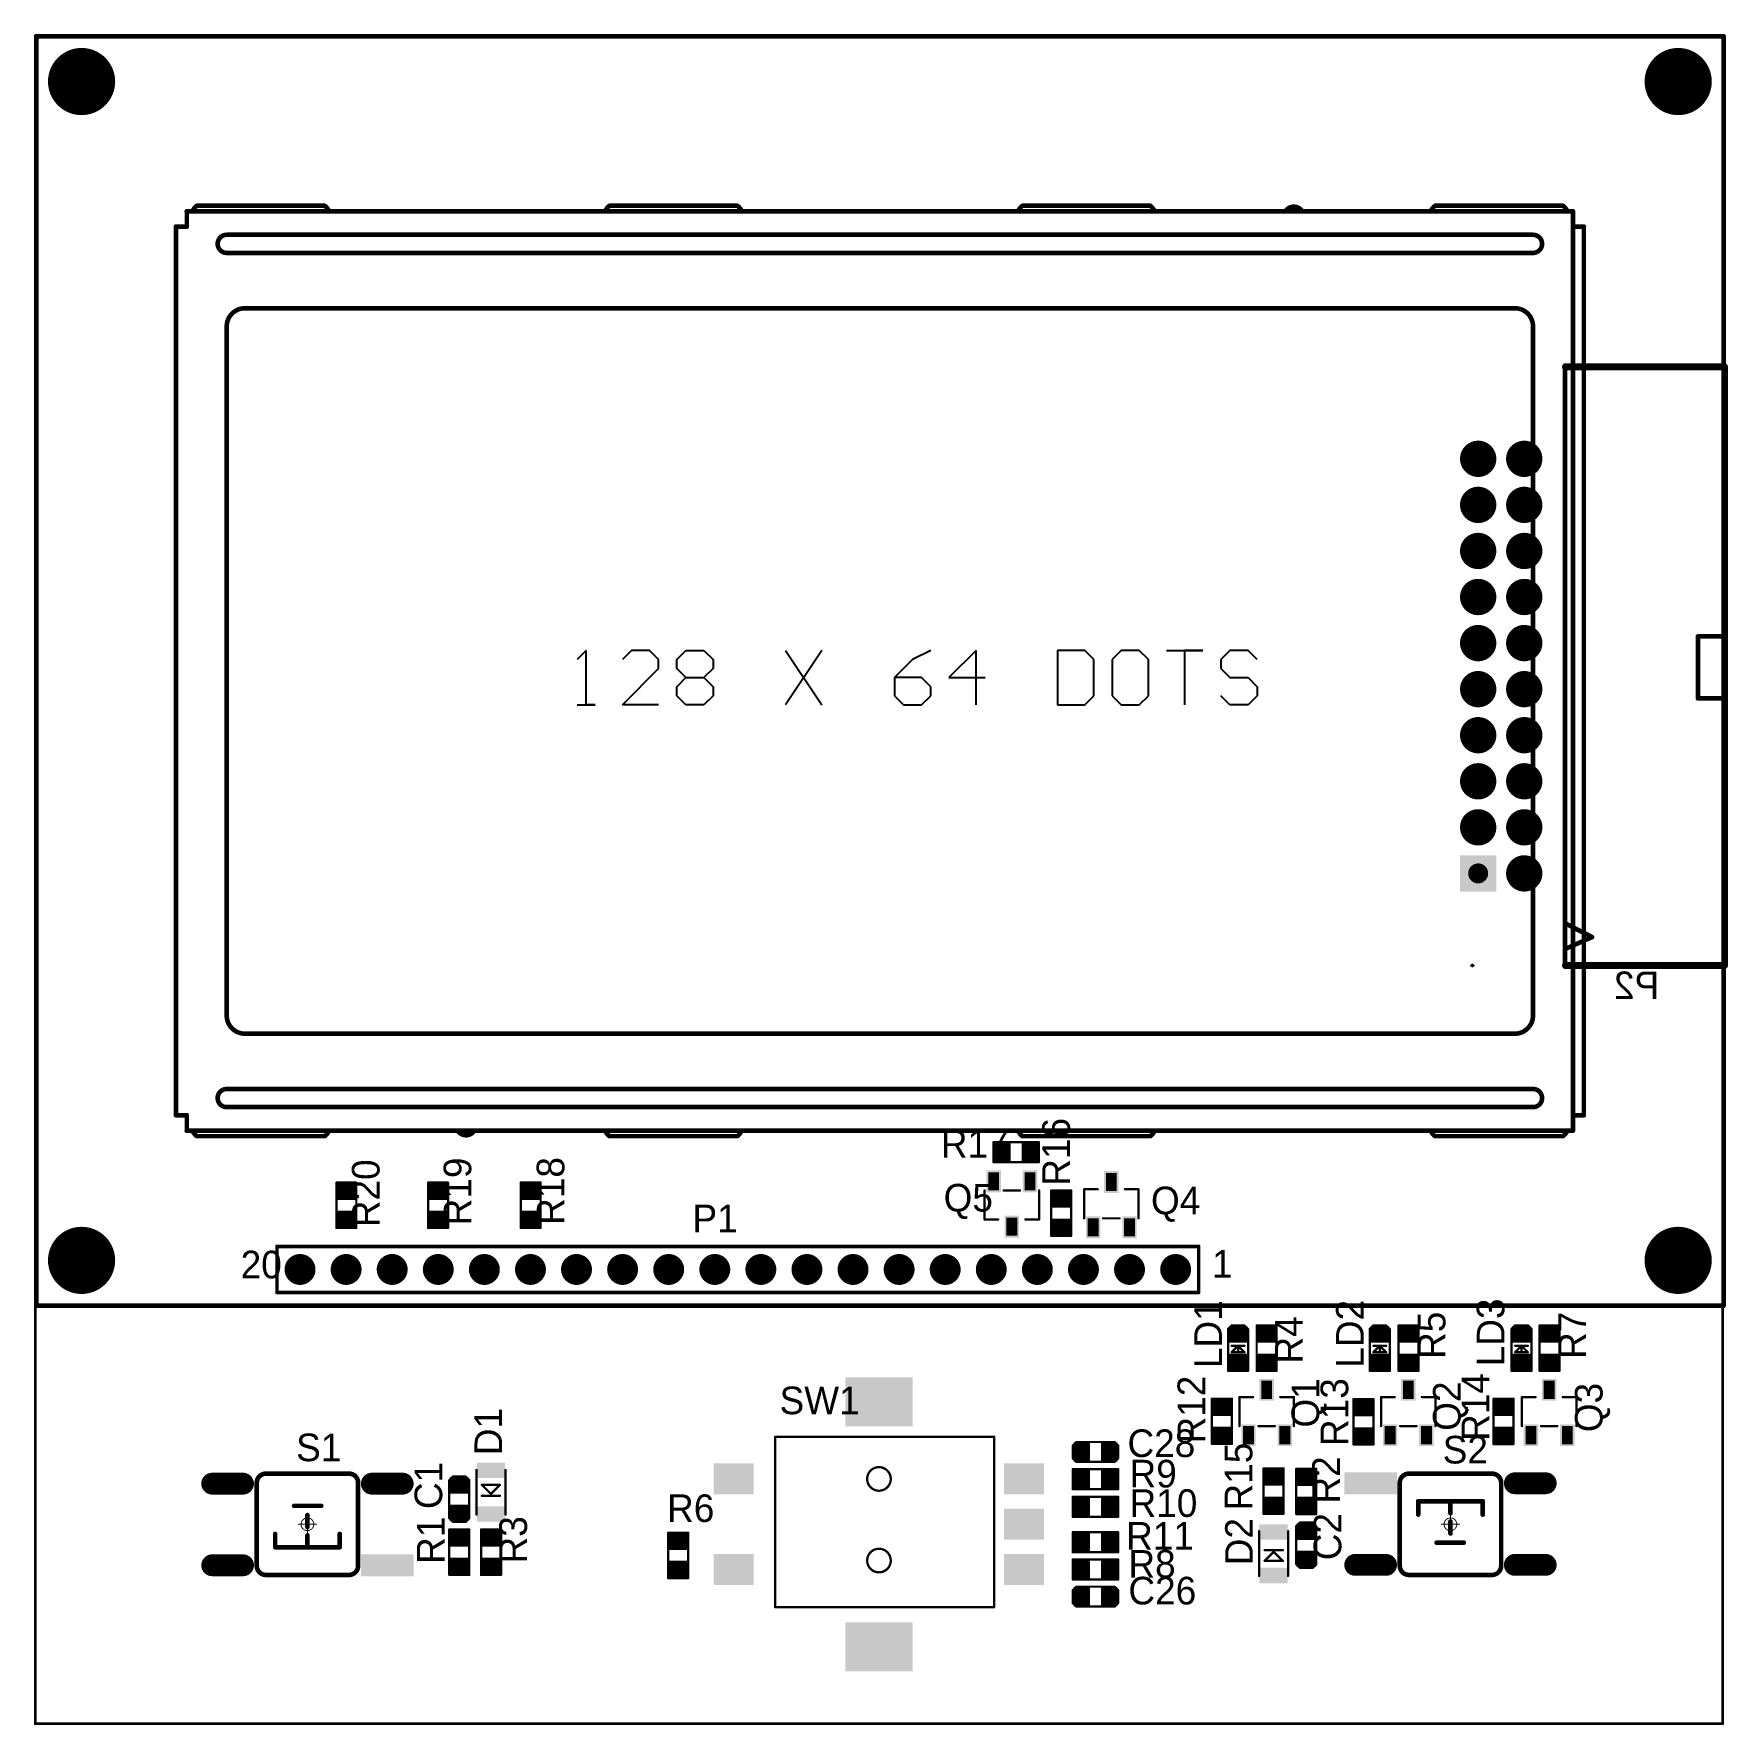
# Model space of a CAD drawing. Extents: x 70.2 to 163.5, y 145.5 to 238.7.
import ezdxf

# ---------------------------------------------------------------- set-up
doc = ezdxf.new("R2010")
doc.units = 0
for name, color, linetype in [('BOTTOMLAYER', 5, 'CONTINUOUS'), ('BOTTOMOVERLAY', 54, 'CONTINUOUS'), ('BOTTOMSOLDER', 6, 'CONTINUOUS'), ('KEEPOUTLAYER', 6, 'CONTINUOUS'), ('MECHANICAL1', 6, 'CONTINUOUS'), ('MECHANICAL15', 56, 'CONTINUOUS'), ('MECHANICAL6', 56, 'CONTINUOUS'), ('MULTILAYER', 9, 'CONTINUOUS'), ('PADHOLELAYER', 156, 'CONTINUOUS'), ('TOPLAYER', 1, 'CONTINUOUS'), ('TOPOVERLAY', 2, 'CONTINUOUS'), ('TOPPASTE', 8, 'CONTINUOUS'), ('TOPSOLDER', 216, 'CONTINUOUS')]:
    doc.layers.add(name, color=color, linetype=linetype)

msp = doc.modelspace()

# ---------------------------------------------------------------- texts
at = {"layer": 'BOTTOMOVERLAY', "text_generation_flag": 2}
msp.add_text('P2', height=1.524, dxfattribs=at).set_placement((159.741, 185.496))
at = {"layer": 'TOPOVERLAY'}
for s, p in [('R17', (120.142, 176.759)), ('Q5', (120.294, 173.787)), ('Q4', (131.724, 173.634)), ('P1', (106.451, 172.644)), ('SW1', (111.252, 162.611)), ('S1', (84.607, 160.02)), ('C28', (130.429, 160.249)), ('S2', (147.803, 159.893)), ('R9', (130.542, 158.572)), ('R6', (105.054, 156.667)), ('R10', (130.542, 156.947)), ('R11', (130.353, 155.143)), ('R8', (130.48, 153.594)), ('C26', (130.48, 152.121))]:
    msp.add_text(s, height=1.524, dxfattribs=at).set_placement(p)
for s, rotation, p in [('R16', 90, (127.254, 175.209)), ('R20', 90, (89.205, 172.923)), ('R19', 90, (94.259, 173.025)), ('R18', 90, (99.39, 173.05)), ('20', 360, (81.55, 170.102)), ('1', 360, (135.086, 170.138)), ('LD1', 90, (135.636, 165.151)), ('LD2', 90, (143.447, 165.176)), ('R5', 90, (147.955, 165.659)), ('LD3', 90, (151.206, 165.252)), ('R7', 90, (155.702, 165.659)), ('R4', 90, (140.081, 165.405)), ('R12', 90, (134.712, 160.995)), ('Q1', 90, (140.995, 161.874)), ('R13', 90, (142.596, 160.858)), ('Q2', 90, (148.793, 161.696)), ('R14', 90, (150.368, 161.138)), ('Q3', 90, (156.616, 161.62)), ('D1', 90, (95.961, 160.35)), ('R15', 90, (137.312, 157.302)), ('C1', 90, (92.659, 157.378)), ('R2', 90, (142.138, 157.683)), ('R1', 90, (92.786, 154.356)), ('R3', 90, (97.333, 154.381)), ('C2', 90, (142.215, 154.559)), ('D2', 90, (137.338, 154.28))]:
    msp.add_text(s, height=1.524, rotation=rotation, dxfattribs=at).set_placement(p)

# ---------------------------------------------------------------- linework, layer by layer
at = {"layer": 'BOTTOMLAYER'}
for points, const_width in [([(71.907, 236.093, 1), (73.657, 236.093, 1)], 1.75), ([(159.907, 236.093, 1), (161.657, 236.093, 1)], 1.75), ([(149.308, 215.29, 1), (150.208, 215.29, 1)], 0.9), ([(151.848, 215.29, 1), (152.748, 215.29, 1)], 0.9), ([(149.308, 212.75, 1), (150.208, 212.75, 1)], 0.9), ([(151.848, 212.75, 1), (152.748, 212.75, 1)], 0.9), ([(149.308, 210.21, 1), (150.208, 210.21, 1)], 0.9), ([(151.848, 210.21, 1), (152.748, 210.21, 1)], 0.9), ([(149.308, 207.67, 1), (150.208, 207.67, 1)], 0.9), ([(151.848, 207.67, 1), (152.748, 207.67, 1)], 0.9), ([(149.308, 205.13, 1), (150.208, 205.13, 1)], 0.9), ([(151.848, 205.13, 1), (152.748, 205.13, 1)], 0.9), ([(149.308, 202.59, 1), (150.208, 202.59, 1)], 0.9), ([(151.848, 202.59, 1), (152.748, 202.59, 1)], 0.9), ([(149.308, 200.05, 1), (150.208, 200.05, 1)], 0.9), ([(151.848, 200.05, 1), (152.748, 200.05, 1)], 0.9), ([(149.308, 197.51, 1), (150.208, 197.51, 1)], 0.9), ([(151.848, 197.51, 1), (152.748, 197.51, 1)], 0.9), ([(149.308, 194.97, 1), (150.208, 194.97, 1)], 0.9), ([(151.848, 194.97, 1), (152.748, 194.97, 1)], 0.9), ([(151.848, 192.43, 1), (152.748, 192.43, 1)], 0.9), ([(71.907, 171.093, 1), (73.657, 171.093, 1)], 1.75), ([(159.907, 171.093, 1), (161.657, 171.093, 1)], 1.75), ([(84.447, 170.592, 1), (85.197, 170.592, 1)], 0.75), ([(86.987, 170.592, 1), (87.737, 170.592, 1)], 0.75), ([(89.527, 170.592, 1), (90.277, 170.592, 1)], 0.75), ([(92.067, 170.592, 1), (92.817, 170.592, 1)], 0.75), ([(94.607, 170.592, 1), (95.357, 170.592, 1)], 0.75), ([(97.147, 170.592, 1), (97.897, 170.592, 1)], 0.75), ([(99.687, 170.592, 1), (100.437, 170.592, 1)], 0.75), ([(102.227, 170.592, 1), (102.977, 170.592, 1)], 0.75), ([(104.767, 170.592, 1), (105.517, 170.592, 1)], 0.75), ([(107.307, 170.592, 1), (108.057, 170.592, 1)], 0.75), ([(109.847, 170.592, 1), (110.597, 170.592, 1)], 0.75), ([(112.387, 170.592, 1), (113.137, 170.592, 1)], 0.75), ([(114.927, 170.592, 1), (115.677, 170.592, 1)], 0.75), ([(117.467, 170.592, 1), (118.217, 170.592, 1)], 0.75), ([(120.007, 170.592, 1), (120.757, 170.592, 1)], 0.75), ([(122.547, 170.592, 1), (123.297, 170.592, 1)], 0.75), ([(125.087, 170.592, 1), (125.837, 170.592, 1)], 0.75), ([(127.627, 170.592, 1), (128.377, 170.592, 1)], 0.75), ([(130.167, 170.592, 1), (130.917, 170.592, 1)], 0.75), ([(132.707, 170.592, 1), (133.457, 170.592, 1)], 0.75)]:
    msp.add_lwpolyline(points, format="xyb", close=True, dxfattribs=dict(at, const_width=const_width))
msp.add_solid([(148.858, 193.33), (148.858, 191.53), (150.658, 193.33), (150.658, 191.53)], dxfattribs=at)
at = {"layer": 'BOTTOMOVERLAY', "const_width": 0.254}
for points in [[(154.548, 187.35), (154.548, 220.37)], [(154.553, 220.37), (163.353, 220.37)], [(163.353, 187.35), (163.353, 220.37)], [(161.868, 202.08), (161.868, 205.5)], [(161.868, 205.5), (163.353, 205.5)], [(161.868, 202.08), (163.353, 202.08)], [(154.548, 189.682), (156.038, 188.92)], [(154.548, 188.26), (156.038, 188.92)], [(154.548, 187.35), (163.353, 187.35)]]:
    msp.add_lwpolyline(points, dxfattribs=at)
at = {"layer": 'BOTTOMOVERLAY', "const_width": 0.127}
for points in [[(154.485, 220.37, 1), (154.612, 220.37, 1)], [(154.49, 220.37, 1), (154.617, 220.37, 1)], [(163.29, 220.37, 1), (163.417, 220.37, 1)], [(163.29, 220.37, 1), (163.417, 220.37, 1)], [(161.805, 205.5, 1), (161.932, 205.5, 1)], [(161.805, 205.5, 1), (161.932, 205.5, 1)], [(163.29, 205.5, 1), (163.417, 205.5, 1)], [(161.805, 202.08, 1), (161.932, 202.08, 1)], [(161.805, 202.08, 1), (161.932, 202.08, 1)], [(163.29, 202.08, 1), (163.417, 202.08, 1)], [(154.485, 189.682, 1), (154.612, 189.682, 1)], [(155.975, 188.92, 1), (156.102, 188.92, 1)], [(155.975, 188.92, 1), (156.102, 188.92, 1)], [(154.485, 188.26, 1), (154.612, 188.26, 1)], [(154.485, 187.35, 1), (154.612, 187.35, 1)], [(154.485, 187.35, 1), (154.612, 187.35, 1)], [(163.29, 187.35, 1), (163.417, 187.35, 1)], [(163.29, 187.35, 1), (163.417, 187.35, 1)]]:
    msp.add_lwpolyline(points, format="xyb", close=True, dxfattribs=at)
at = {"layer": 'BOTTOMSOLDER'}
for points, const_width in [([(71.856, 236.093, 1), (73.708, 236.093, 1)], 1.852), ([(159.856, 236.093, 1), (161.708, 236.093, 1)], 1.852), ([(149.258, 215.29, 1), (150.259, 215.29, 1)], 1.002), ([(151.798, 215.29, 1), (152.799, 215.29, 1)], 1.002), ([(149.258, 212.75, 1), (150.259, 212.75, 1)], 1.002), ([(151.798, 212.75, 1), (152.799, 212.75, 1)], 1.002), ([(149.258, 210.21, 1), (150.259, 210.21, 1)], 1.002), ([(151.798, 210.21, 1), (152.799, 210.21, 1)], 1.002), ([(149.258, 207.67, 1), (150.259, 207.67, 1)], 1.002), ([(151.798, 207.67, 1), (152.799, 207.67, 1)], 1.002), ([(149.258, 205.13, 1), (150.259, 205.13, 1)], 1.002), ([(151.798, 205.13, 1), (152.799, 205.13, 1)], 1.002), ([(149.258, 202.59, 1), (150.259, 202.59, 1)], 1.002), ([(151.798, 202.59, 1), (152.799, 202.59, 1)], 1.002), ([(149.258, 200.05, 1), (150.259, 200.05, 1)], 1.002), ([(151.798, 200.05, 1), (152.799, 200.05, 1)], 1.002), ([(149.258, 197.51, 1), (150.259, 197.51, 1)], 1.002), ([(151.798, 197.51, 1), (152.799, 197.51, 1)], 1.002), ([(149.258, 194.97, 1), (150.259, 194.97, 1)], 1.002), ([(151.798, 194.97, 1), (152.799, 194.97, 1)], 1.002), ([(151.798, 192.43, 1), (152.799, 192.43, 1)], 1.002), ([(71.856, 171.093, 1), (73.708, 171.093, 1)], 1.852), ([(159.856, 171.093, 1), (161.708, 171.093, 1)], 1.852), ([(84.396, 170.592, 1), (85.248, 170.592, 1)], 0.852), ([(86.936, 170.592, 1), (87.788, 170.592, 1)], 0.852), ([(89.476, 170.592, 1), (90.328, 170.592, 1)], 0.852), ([(92.016, 170.592, 1), (92.868, 170.592, 1)], 0.852), ([(94.556, 170.592, 1), (95.408, 170.592, 1)], 0.852), ([(97.096, 170.592, 1), (97.948, 170.592, 1)], 0.852), ([(99.636, 170.592, 1), (100.488, 170.592, 1)], 0.852), ([(102.176, 170.592, 1), (103.028, 170.592, 1)], 0.852), ([(104.716, 170.592, 1), (105.568, 170.592, 1)], 0.852), ([(107.256, 170.592, 1), (108.108, 170.592, 1)], 0.852), ([(109.796, 170.592, 1), (110.648, 170.592, 1)], 0.852), ([(112.336, 170.592, 1), (113.188, 170.592, 1)], 0.852), ([(114.876, 170.592, 1), (115.728, 170.592, 1)], 0.852), ([(117.416, 170.592, 1), (118.268, 170.592, 1)], 0.852), ([(119.956, 170.592, 1), (120.808, 170.592, 1)], 0.852), ([(122.496, 170.592, 1), (123.348, 170.592, 1)], 0.852), ([(125.036, 170.592, 1), (125.888, 170.592, 1)], 0.852), ([(127.576, 170.592, 1), (128.428, 170.592, 1)], 0.852), ([(130.116, 170.592, 1), (130.968, 170.592, 1)], 0.852), ([(132.656, 170.592, 1), (133.508, 170.592, 1)], 0.852)]:
    msp.add_lwpolyline(points, format="xyb", close=True, dxfattribs=dict(at, const_width=const_width))
msp.add_solid([(148.757, 193.432), (148.757, 191.429), (150.76, 193.432), (150.76, 191.429)], dxfattribs=at)
at = {"layer": 'KEEPOUTLAYER', "const_width": 0.152}
for points in [[(70.231, 145.542), (70.231, 238.542)], [(70.231, 238.542), (163.231, 238.542)], [(163.231, 145.542), (163.231, 238.542)], [(70.231, 145.542), (163.231, 145.542)]]:
    msp.add_lwpolyline(points, dxfattribs=at)
at = {"layer": 'KEEPOUTLAYER', "const_width": 0.0762}
for points in [[(70.193, 238.542, 1), (70.269, 238.542, 1)], [(70.193, 238.542, 1), (70.269, 238.542, 1)], [(163.193, 238.542, 1), (163.269, 238.542, 1)], [(163.193, 238.542, 1), (163.269, 238.542, 1)], [(70.193, 145.542, 1), (70.269, 145.542, 1)], [(70.193, 145.542, 1), (70.269, 145.542, 1)], [(163.193, 145.542, 1), (163.269, 145.542, 1)], [(163.193, 145.542, 1), (163.269, 145.542, 1)]]:
    msp.add_lwpolyline(points, format="xyb", close=True, dxfattribs=at)
at = {"layer": 'MECHANICAL1', "const_width": 0.152}
for points in [[(70.231, 238.542), (163.231, 238.542)], [(70.231, 145.542), (70.231, 238.542)], [(163.231, 145.542), (163.231, 238.542)], [(70.231, 145.542), (163.231, 145.542)]]:
    msp.add_lwpolyline(points, dxfattribs=at)
at = {"layer": 'MECHANICAL1'}
for points, const_width in [([(70.193, 238.542, 1), (70.269, 238.542, 1)], 0.0762), ([(70.193, 238.542, 1), (70.269, 238.542, 1)], 0.0762), ([(163.193, 238.542, 1), (163.269, 238.542, 1)], 0.0762), ([(163.193, 238.542, 1), (163.269, 238.542, 1)], 0.0762), ([(117.381, 159.042, 1), (116.081, 159.042, 1)], 0.127), ([(116.049, 159.042, 1), (116.113, 159.042, 1)], 0.0635), ([(117.349, 159.042, 1), (117.413, 159.042, 1)], 0.0635), ([(117.381, 154.542, 1), (116.081, 154.542, 1)], 0.127), ([(116.049, 154.542, 1), (116.113, 154.542, 1)], 0.0635), ([(117.349, 154.542, 1), (117.413, 154.542, 1)], 0.0635), ([(70.193, 145.542, 1), (70.269, 145.542, 1)], 0.0762), ([(70.193, 145.542, 1), (70.269, 145.542, 1)], 0.0762), ([(163.193, 145.542, 1), (163.269, 145.542, 1)], 0.0762), ([(163.193, 145.542, 1), (163.269, 145.542, 1)], 0.0762)]:
    msp.add_lwpolyline(points, format="xyb", close=True, dxfattribs=dict(at, const_width=const_width))
at = {"layer": 'MECHANICAL15'}
for p, q in [((149.438, 215.61), (149.438, 215.61)), ((149.438, 215.61), (149.438, 214.97)), ((150.078, 215.61), (149.438, 215.61)), ((150.078, 214.97), (150.078, 215.61)), ((151.978, 215.61), (151.978, 215.61)), ((151.978, 215.61), (151.978, 214.97)), ((152.618, 215.61), (151.978, 215.61)), ((152.618, 214.97), (152.618, 215.61)), ((149.438, 214.97), (150.078, 214.97)), ((151.978, 214.97), (152.618, 214.97)), ((149.438, 213.07), (149.438, 213.07)), ((149.438, 213.07), (149.438, 212.43)), ((150.078, 213.07), (149.438, 213.07)), ((150.078, 212.43), (150.078, 213.07)), ((151.978, 213.07), (151.978, 213.07)), ((151.978, 213.07), (151.978, 212.43)), ((152.618, 213.07), (151.978, 213.07)), ((152.618, 212.43), (152.618, 213.07)), ((149.438, 212.43), (150.078, 212.43)), ((151.978, 212.43), (152.618, 212.43)), ((149.438, 210.53), (149.438, 210.53)), ((149.438, 210.53), (149.438, 209.89)), ((150.078, 210.53), (149.438, 210.53)), ((150.078, 209.89), (150.078, 210.53)), ((151.978, 210.53), (151.978, 210.53)), ((151.978, 210.53), (151.978, 209.89)), ((152.618, 210.53), (151.978, 210.53)), ((152.618, 209.89), (152.618, 210.53)), ((149.438, 209.89), (150.078, 209.89)), ((151.978, 209.89), (152.618, 209.89)), ((149.438, 207.99), (149.438, 207.99)), ((149.438, 207.99), (149.438, 207.35)), ((150.078, 207.99), (149.438, 207.99)), ((149.438, 207.35), (150.078, 207.35)), ((150.078, 207.35), (150.078, 207.99)), ((151.978, 207.99), (151.978, 207.99)), ((151.978, 207.99), (151.978, 207.35)), ((152.618, 207.99), (151.978, 207.99)), ((151.978, 207.35), (152.618, 207.35)), ((152.618, 207.35), (152.618, 207.99)), ((149.438, 205.45), (149.438, 205.45)), ((149.438, 205.45), (149.438, 204.81)), ((150.078, 205.45), (149.438, 205.45)), ((150.078, 204.81), (150.078, 205.45)), ((151.978, 205.45), (151.978, 205.45)), ((151.978, 205.45), (151.978, 204.81)), ((152.618, 205.45), (151.978, 205.45)), ((152.618, 204.81), (152.618, 205.45)), ((149.438, 204.81), (150.078, 204.81)), ((151.978, 204.81), (152.618, 204.81)), ((149.438, 202.91), (149.438, 202.91)), ((149.438, 202.91), (149.438, 202.27)), ((150.078, 202.91), (149.438, 202.91)), ((150.078, 202.27), (150.078, 202.91)), ((151.978, 202.91), (151.978, 202.91)), ((151.978, 202.91), (151.978, 202.27)), ((152.618, 202.91), (151.978, 202.91)), ((152.618, 202.27), (152.618, 202.91)), ((149.438, 202.27), (150.078, 202.27)), ((151.978, 202.27), (152.618, 202.27)), ((149.438, 200.37), (149.438, 200.37)), ((149.438, 200.37), (149.438, 199.73)), ((150.078, 200.37), (149.438, 200.37)), ((149.438, 199.73), (150.078, 199.73)), ((150.078, 199.73), (150.078, 200.37)), ((151.978, 200.37), (151.978, 200.37)), ((151.978, 200.37), (151.978, 199.73)), ((152.618, 200.37), (151.978, 200.37)), ((151.978, 199.73), (152.618, 199.73)), ((152.618, 199.73), (152.618, 200.37)), ((149.438, 197.83), (149.438, 197.83)), ((149.438, 197.83), (149.438, 197.19)), ((150.078, 197.83), (149.438, 197.83)), ((149.438, 197.19), (150.078, 197.19)), ((150.078, 197.19), (150.078, 197.83)), ((151.978, 197.83), (151.978, 197.83)), ((151.978, 197.83), (151.978, 197.19)), ((152.618, 197.83), (151.978, 197.83)), ((151.978, 197.19), (152.618, 197.19)), ((152.618, 197.19), (152.618, 197.83)), ((149.438, 195.29), (149.438, 195.29)), ((149.438, 195.29), (149.438, 194.65)), ((150.078, 195.29), (149.438, 195.29)), ((150.078, 194.65), (150.078, 195.29)), ((151.978, 195.29), (151.978, 195.29)), ((151.978, 195.29), (151.978, 194.65)), ((152.618, 195.29), (151.978, 195.29)), ((152.618, 194.65), (152.618, 195.29)), ((149.438, 194.65), (150.078, 194.65)), ((151.978, 194.65), (152.618, 194.65)), ((149.438, 192.75), (149.438, 192.75)), ((149.438, 192.75), (149.438, 192.11)), ((150.078, 192.75), (149.438, 192.75)), ((150.078, 192.11), (150.078, 192.75)), ((151.978, 192.75), (151.978, 192.75)), ((151.978, 192.75), (151.978, 192.11)), ((152.618, 192.75), (151.978, 192.75)), ((152.618, 192.11), (152.618, 192.75)), ((149.438, 192.11), (150.078, 192.11)), ((151.978, 192.11), (152.618, 192.11)), ((149.38, 187.375), (149.414, 187.41)), ((149.38, 187.326), (149.38, 187.375)), ((149.414, 187.291), (149.38, 187.326)), ((149.414, 187.41), (149.438, 187.41)), ((149.438, 187.29), (149.414, 187.291)), ((149.438, 187.41), (149.463, 187.41)), ((149.463, 187.291), (149.438, 187.29)), ((149.438, 187.29), (149.438, 187.29)), ((149.463, 187.41), (149.497, 187.375)), ((149.497, 187.326), (149.463, 187.291)), ((149.497, 187.375), (149.497, 187.326))]:
    msp.add_line(p, q, dxfattribs=at)
for points, const_width in [([(154.551, 220.37), (163.351, 220.37)], 0.0508), ([(154.551, 187.35), (154.551, 220.37)], 0.0508), ([(163.351, 187.35), (163.351, 220.37)], 0.0508), ([(154.551, 187.35), (163.351, 187.35)], 0.0508), ([(85.231, 156.042), (85.231, 157.042)], 0.05), ([(148.231, 156.042), (148.231, 157.042)], 0.05), ([(84.731, 156.542), (85.731, 156.542)], 0.05), ([(147.731, 156.542), (148.731, 156.542)], 0.05)]:
    msp.add_lwpolyline(points, dxfattribs=dict(at, const_width=const_width))
for points, const_width in [([(154.539, 220.37, 1), (154.564, 220.37, 1)], 0.0254), ([(154.539, 220.37, 1), (154.564, 220.37, 1)], 0.0254), ([(163.339, 220.37, 1), (163.364, 220.37, 1)], 0.0254), ([(163.339, 220.37, 1), (163.364, 220.37, 1)], 0.0254), ([(154.539, 187.35, 1), (154.564, 187.35, 1)], 0.0254), ([(154.539, 187.35, 1), (154.564, 187.35, 1)], 0.0254), ([(163.339, 187.35, 1), (163.364, 187.35, 1)], 0.0254), ([(163.339, 187.35, 1), (163.364, 187.35, 1)], 0.0254), ([(85.581, 156.542, 1), (84.881, 156.542, 1)], 0.05), ([(85.219, 157.042, 1), (85.243, 157.042, 1)], 0.025), ([(148.581, 156.542, 1), (147.881, 156.542, 1)], 0.05), ([(148.218, 157.042, 1), (148.243, 157.042, 1)], 0.025), ([(84.719, 156.542, 1), (84.744, 156.542, 1)], 0.025), ([(84.869, 156.542, 1), (84.894, 156.542, 1)], 0.025), ([(85.219, 156.042, 1), (85.243, 156.042, 1)], 0.025), ([(85.569, 156.542, 1), (85.593, 156.542, 1)], 0.025), ([(85.719, 156.542, 1), (85.743, 156.542, 1)], 0.025), ([(147.719, 156.542, 1), (147.743, 156.542, 1)], 0.025), ([(147.869, 156.542, 1), (147.893, 156.542, 1)], 0.025), ([(148.218, 156.042, 1), (148.243, 156.042, 1)], 0.025), ([(148.568, 156.542, 1), (148.593, 156.542, 1)], 0.025), ([(148.718, 156.542, 1), (148.743, 156.542, 1)], 0.025)]:
    msp.add_lwpolyline(points, format="xyb", close=True, dxfattribs=dict(at, const_width=const_width))
at = {"layer": 'MECHANICAL6'}
for p, q in [((154.501, 220.497), (154.426, 220.423)), ((154.426, 220.423), (154.426, 220.318)), ((154.426, 220.318), (154.501, 220.243)), ((154.553, 220.497), (154.501, 220.497)), ((163.353, 220.497), (154.553, 220.497)), ((163.301, 220.497), (163.226, 220.423)), ((163.226, 220.423), (163.226, 220.37)), ((163.226, 220.37), (163.226, 220.37)), ((163.226, 220.37), (163.226, 187.35)), ((163.406, 220.497), (163.301, 220.497)), ((163.406, 220.497), (163.353, 220.497)), ((163.353, 220.497), (163.353, 220.497)), ((163.48, 220.423), (163.406, 220.497)), ((163.48, 220.423), (163.406, 220.497)), ((163.406, 220.243), (163.48, 220.318)), ((163.48, 220.318), (163.48, 220.423)), ((163.48, 220.37), (163.48, 220.423)), ((163.48, 187.35), (163.48, 220.37)), ((154.501, 220.243), (154.553, 220.243)), ((154.553, 220.243), (154.553, 220.243)), ((154.553, 220.243), (163.353, 220.243)), ((163.353, 220.243), (163.406, 220.243)), ((154.496, 187.477), (154.421, 187.403)), ((154.421, 187.403), (154.421, 187.298)), ((154.421, 187.298), (154.496, 187.223)), ((154.548, 187.477), (154.496, 187.477)), ((154.496, 187.223), (154.548, 187.223)), ((163.353, 187.477), (154.548, 187.477)), ((154.548, 187.223), (154.548, 187.223)), ((154.548, 187.223), (163.353, 187.223)), ((163.226, 187.35), (163.226, 187.298)), ((163.226, 187.298), (163.301, 187.223)), ((163.301, 187.223), (163.406, 187.223)), ((163.353, 187.477), (163.353, 187.477)), ((163.406, 187.477), (163.353, 187.477)), ((163.353, 187.223), (163.406, 187.223)), ((163.48, 187.403), (163.406, 187.477)), ((163.406, 187.223), (163.48, 187.298)), ((163.406, 187.223), (163.48, 187.298)), ((163.48, 187.298), (163.48, 187.403)), ((163.48, 187.298), (163.48, 187.35)), ((163.48, 187.35), (163.48, 187.35))]:
    msp.add_line(p, q, dxfattribs=at)
at = {"layer": 'MULTILAYER'}
for points, const_width in [([(71.907, 236.093, 1), (73.657, 236.093, 1)], 1.75), ([(159.907, 236.093, 1), (161.657, 236.093, 1)], 1.75), ([(149.308, 215.29, 1), (150.208, 215.29, 1)], 0.9), ([(151.848, 215.29, 1), (152.748, 215.29, 1)], 0.9), ([(149.308, 212.75, 1), (150.208, 212.75, 1)], 0.9), ([(151.848, 212.75, 1), (152.748, 212.75, 1)], 0.9), ([(149.308, 210.21, 1), (150.208, 210.21, 1)], 0.9), ([(151.848, 210.21, 1), (152.748, 210.21, 1)], 0.9), ([(149.308, 207.67, 1), (150.208, 207.67, 1)], 0.9), ([(151.848, 207.67, 1), (152.748, 207.67, 1)], 0.9), ([(149.308, 205.13, 1), (150.208, 205.13, 1)], 0.9), ([(151.848, 205.13, 1), (152.748, 205.13, 1)], 0.9), ([(149.308, 202.59, 1), (150.208, 202.59, 1)], 0.9), ([(151.848, 202.59, 1), (152.748, 202.59, 1)], 0.9), ([(149.308, 200.05, 1), (150.208, 200.05, 1)], 0.9), ([(151.848, 200.05, 1), (152.748, 200.05, 1)], 0.9), ([(149.308, 197.51, 1), (150.208, 197.51, 1)], 0.9), ([(151.848, 197.51, 1), (152.748, 197.51, 1)], 0.9), ([(149.308, 194.97, 1), (150.208, 194.97, 1)], 0.9), ([(151.848, 194.97, 1), (152.748, 194.97, 1)], 0.9), ([(151.848, 192.43, 1), (152.748, 192.43, 1)], 0.9), ([(71.907, 171.093, 1), (73.657, 171.093, 1)], 1.75), ([(159.907, 171.093, 1), (161.657, 171.093, 1)], 1.75), ([(84.447, 170.592, 1), (85.197, 170.592, 1)], 0.75), ([(86.987, 170.592, 1), (87.737, 170.592, 1)], 0.75), ([(89.527, 170.592, 1), (90.277, 170.592, 1)], 0.75), ([(92.067, 170.592, 1), (92.817, 170.592, 1)], 0.75), ([(94.607, 170.592, 1), (95.357, 170.592, 1)], 0.75), ([(97.147, 170.592, 1), (97.897, 170.592, 1)], 0.75), ([(99.687, 170.592, 1), (100.437, 170.592, 1)], 0.75), ([(102.227, 170.592, 1), (102.977, 170.592, 1)], 0.75), ([(104.767, 170.592, 1), (105.517, 170.592, 1)], 0.75), ([(107.307, 170.592, 1), (108.057, 170.592, 1)], 0.75), ([(109.847, 170.592, 1), (110.597, 170.592, 1)], 0.75), ([(112.387, 170.592, 1), (113.137, 170.592, 1)], 0.75), ([(114.927, 170.592, 1), (115.677, 170.592, 1)], 0.75), ([(117.467, 170.592, 1), (118.217, 170.592, 1)], 0.75), ([(120.007, 170.592, 1), (120.757, 170.592, 1)], 0.75), ([(122.547, 170.592, 1), (123.297, 170.592, 1)], 0.75), ([(125.087, 170.592, 1), (125.837, 170.592, 1)], 0.75), ([(127.627, 170.592, 1), (128.377, 170.592, 1)], 0.75), ([(130.167, 170.592, 1), (130.917, 170.592, 1)], 0.75), ([(132.707, 170.592, 1), (133.457, 170.592, 1)], 0.75)]:
    msp.add_lwpolyline(points, format="xyb", close=True, dxfattribs=dict(at, const_width=const_width))
msp.add_solid([(148.858, 193.33), (148.858, 191.53), (150.658, 193.33), (150.658, 191.53)], dxfattribs=at)
at = {"layer": 'PADHOLELAYER'}
for points, const_width in [([(71.907, 236.093, 1), (73.657, 236.093, 1)], 1.75), ([(159.907, 236.093, 1), (161.657, 236.093, 1)], 1.75), ([(149.483, 215.29, 1), (150.033, 215.29, 1)], 0.55), ([(152.023, 215.29, 1), (152.573, 215.29, 1)], 0.55), ([(149.483, 212.75, 1), (150.033, 212.75, 1)], 0.55), ([(152.023, 212.75, 1), (152.573, 212.75, 1)], 0.55), ([(149.483, 210.21, 1), (150.033, 210.21, 1)], 0.55), ([(152.023, 210.21, 1), (152.573, 210.21, 1)], 0.55), ([(149.483, 207.67, 1), (150.033, 207.67, 1)], 0.55), ([(152.023, 207.67, 1), (152.573, 207.67, 1)], 0.55), ([(149.483, 205.13, 1), (150.033, 205.13, 1)], 0.55), ([(152.023, 205.13, 1), (152.573, 205.13, 1)], 0.55), ([(149.483, 202.59, 1), (150.033, 202.59, 1)], 0.55), ([(152.023, 202.59, 1), (152.573, 202.59, 1)], 0.55), ([(149.483, 200.05, 1), (150.033, 200.05, 1)], 0.55), ([(152.023, 200.05, 1), (152.573, 200.05, 1)], 0.55), ([(149.483, 197.51, 1), (150.033, 197.51, 1)], 0.55), ([(152.023, 197.51, 1), (152.573, 197.51, 1)], 0.55), ([(149.483, 194.97, 1), (150.033, 194.97, 1)], 0.55), ([(152.023, 194.97, 1), (152.573, 194.97, 1)], 0.55), ([(149.483, 192.43, 1), (150.033, 192.43, 1)], 0.55), ([(152.023, 192.43, 1), (152.573, 192.43, 1)], 0.55), ([(71.907, 171.093, 1), (73.657, 171.093, 1)], 1.75), ([(159.907, 171.093, 1), (161.657, 171.093, 1)], 1.75), ([(84.597, 170.592, 1), (85.047, 170.592, 1)], 0.45), ([(87.137, 170.592, 1), (87.587, 170.592, 1)], 0.45), ([(89.677, 170.592, 1), (90.127, 170.592, 1)], 0.45), ([(92.217, 170.592, 1), (92.667, 170.592, 1)], 0.45), ([(94.757, 170.592, 1), (95.207, 170.592, 1)], 0.45), ([(97.297, 170.592, 1), (97.747, 170.592, 1)], 0.45), ([(99.837, 170.592, 1), (100.287, 170.592, 1)], 0.45), ([(102.377, 170.592, 1), (102.827, 170.592, 1)], 0.45), ([(104.917, 170.592, 1), (105.367, 170.592, 1)], 0.45), ([(107.457, 170.592, 1), (107.907, 170.592, 1)], 0.45), ([(109.997, 170.592, 1), (110.447, 170.592, 1)], 0.45), ([(112.537, 170.592, 1), (112.987, 170.592, 1)], 0.45), ([(115.077, 170.592, 1), (115.527, 170.592, 1)], 0.45), ([(117.617, 170.592, 1), (118.067, 170.592, 1)], 0.45), ([(120.157, 170.592, 1), (120.607, 170.592, 1)], 0.45), ([(122.697, 170.592, 1), (123.147, 170.592, 1)], 0.45), ([(125.237, 170.592, 1), (125.687, 170.592, 1)], 0.45), ([(127.777, 170.592, 1), (128.227, 170.592, 1)], 0.45), ([(130.317, 170.592, 1), (130.767, 170.592, 1)], 0.45), ([(132.857, 170.592, 1), (133.307, 170.592, 1)], 0.45)]:
    msp.add_lwpolyline(points, format="xyb", close=True, dxfattribs=dict(at, const_width=const_width))
at = {"layer": 'TOPLAYER'}
for points, const_width in [([(71.907, 236.093, 1), (73.657, 236.093, 1)], 1.75), ([(159.907, 236.093, 1), (161.657, 236.093, 1)], 1.75), ([(149.308, 215.29, 1), (150.208, 215.29, 1)], 0.9), ([(151.848, 215.29, 1), (152.748, 215.29, 1)], 0.9), ([(149.308, 212.75, 1), (150.208, 212.75, 1)], 0.9), ([(151.848, 212.75, 1), (152.748, 212.75, 1)], 0.9), ([(149.308, 210.21, 1), (150.208, 210.21, 1)], 0.9), ([(151.848, 210.21, 1), (152.748, 210.21, 1)], 0.9), ([(149.308, 207.67, 1), (150.208, 207.67, 1)], 0.9), ([(151.848, 207.67, 1), (152.748, 207.67, 1)], 0.9), ([(149.308, 205.13, 1), (150.208, 205.13, 1)], 0.9), ([(151.848, 205.13, 1), (152.748, 205.13, 1)], 0.9), ([(149.308, 202.59, 1), (150.208, 202.59, 1)], 0.9), ([(151.848, 202.59, 1), (152.748, 202.59, 1)], 0.9), ([(149.308, 200.05, 1), (150.208, 200.05, 1)], 0.9), ([(151.848, 200.05, 1), (152.748, 200.05, 1)], 0.9), ([(149.308, 197.51, 1), (150.208, 197.51, 1)], 0.9), ([(151.848, 197.51, 1), (152.748, 197.51, 1)], 0.9), ([(149.308, 194.97, 1), (150.208, 194.97, 1)], 0.9), ([(151.848, 194.97, 1), (152.748, 194.97, 1)], 0.9), ([(151.848, 192.43, 1), (152.748, 192.43, 1)], 0.9), ([(71.907, 171.093, 1), (73.657, 171.093, 1)], 1.75), ([(159.907, 171.093, 1), (161.657, 171.093, 1)], 1.75), ([(84.447, 170.592, 1), (85.197, 170.592, 1)], 0.75), ([(86.987, 170.592, 1), (87.737, 170.592, 1)], 0.75), ([(89.527, 170.592, 1), (90.277, 170.592, 1)], 0.75), ([(92.067, 170.592, 1), (92.817, 170.592, 1)], 0.75), ([(94.607, 170.592, 1), (95.357, 170.592, 1)], 0.75), ([(97.147, 170.592, 1), (97.897, 170.592, 1)], 0.75), ([(99.687, 170.592, 1), (100.437, 170.592, 1)], 0.75), ([(102.227, 170.592, 1), (102.977, 170.592, 1)], 0.75), ([(104.767, 170.592, 1), (105.517, 170.592, 1)], 0.75), ([(107.307, 170.592, 1), (108.057, 170.592, 1)], 0.75), ([(109.847, 170.592, 1), (110.597, 170.592, 1)], 0.75), ([(112.387, 170.592, 1), (113.137, 170.592, 1)], 0.75), ([(114.927, 170.592, 1), (115.677, 170.592, 1)], 0.75), ([(117.467, 170.592, 1), (118.217, 170.592, 1)], 0.75), ([(120.007, 170.592, 1), (120.757, 170.592, 1)], 0.75), ([(122.547, 170.592, 1), (123.297, 170.592, 1)], 0.75), ([(125.087, 170.592, 1), (125.837, 170.592, 1)], 0.75), ([(127.627, 170.592, 1), (128.377, 170.592, 1)], 0.75), ([(130.167, 170.592, 1), (130.917, 170.592, 1)], 0.75), ([(132.707, 170.592, 1), (133.457, 170.592, 1)], 0.75), ([(79.731, 158.781, 1), (80.231, 158.781, 1)], 0.5), ([(81.431, 158.781, 1), (81.931, 158.781, 1)], 0.5), ([(88.531, 158.781, 1), (89.031, 158.781, 1)], 0.5), ([(90.231, 158.781, 1), (90.731, 158.781, 1)], 0.5), ([(151.531, 158.803, 1), (152.031, 158.803, 1)], 0.5), ([(153.231, 158.803, 1), (153.731, 158.803, 1)], 0.5), ([(79.731, 154.281, 1), (80.231, 154.281, 1)], 0.5), ([(81.431, 154.281, 1), (81.931, 154.281, 1)], 0.5), ([(142.731, 154.303, 1), (143.231, 154.303, 1)], 0.5), ([(144.431, 154.303, 1), (144.931, 154.303, 1)], 0.5), ([(151.531, 154.303, 1), (152.031, 154.303, 1)], 0.5), ([(153.231, 154.303, 1), (153.731, 154.303, 1)], 0.5)]:
    msp.add_lwpolyline(points, format="xyb", close=True, dxfattribs=dict(at, const_width=const_width))
at = {"layer": 'TOPLAYER', "const_width": 1}
for points in [[(79.981, 158.781), (81.681, 158.781)], [(88.781, 158.781), (90.481, 158.781)], [(153.481, 158.803), (151.781, 158.803)], [(79.981, 154.281), (81.681, 154.281)], [(144.681, 154.303), (142.981, 154.303)], [(153.481, 154.303), (151.781, 154.303)]]:
    msp.add_lwpolyline(points, dxfattribs=at)
at = {"layer": 'TOPLAYER'}
for points in [[(148.858, 193.33), (148.858, 191.53), (150.658, 193.33), (150.658, 191.53)], [(123.194, 176.638), (123.894, 176.638), (123.194, 177.488), (123.894, 177.488)], [(124.694, 176.638), (125.394, 176.638), (124.694, 177.488), (125.394, 177.488)], [(123.354, 174.949), (123.354, 175.949), (122.754, 174.949), (122.754, 175.949)], [(125.354, 174.949), (125.354, 175.949), (124.754, 174.949), (124.754, 175.949)], [(129.24, 175.912), (129.24, 174.912), (129.84, 175.912), (129.84, 174.912)], [(86.951, 175.229), (86.951, 174.529), (87.801, 175.229), (87.801, 174.529)], [(92.006, 175.229), (92.006, 174.529), (92.856, 175.229), (92.856, 174.529)], [(97.111, 175.23), (97.111, 174.53), (97.961, 175.23), (97.961, 174.53)], [(127.196, 174.097), (127.196, 174.797), (126.346, 174.097), (126.346, 174.797)], [(86.951, 173.729), (86.951, 173.029), (87.801, 173.729), (87.801, 173.029)], [(92.006, 173.729), (92.006, 173.029), (92.856, 173.729), (92.856, 173.029)], [(97.111, 173.73), (97.111, 173.03), (97.961, 173.73), (97.961, 173.03)], [(124.354, 172.449), (124.354, 173.449), (123.754, 172.449), (123.754, 173.449)], [(127.196, 172.597), (127.196, 173.297), (126.346, 172.597), (126.346, 173.297)], [(128.24, 173.412), (128.24, 172.412), (128.84, 173.412), (128.84, 172.412)], [(130.24, 173.412), (130.24, 172.412), (130.84, 173.412), (130.84, 172.412)], [(136.95, 166.656), (136.95, 167.356), (136.1, 166.656), (136.1, 167.356)], [(137.675, 167.356), (137.675, 166.656), (138.525, 167.356), (138.525, 166.656)], [(144.761, 166.656), (144.761, 167.356), (143.91, 166.656), (143.91, 167.356)], [(145.498, 167.356), (145.498, 166.656), (146.348, 167.356), (146.348, 166.656)], [(152.571, 166.656), (152.571, 167.356), (151.721, 166.656), (151.721, 167.356)], [(153.27, 167.356), (153.27, 166.656), (154.12, 167.356), (154.12, 166.656)], [(136.95, 165.156), (136.95, 165.856), (136.1, 165.156), (136.1, 165.856)], [(137.675, 165.856), (137.675, 165.156), (138.525, 165.856), (138.525, 165.156)], [(144.761, 165.156), (144.761, 165.856), (143.91, 165.156), (143.91, 165.856)], [(145.498, 165.856), (145.498, 165.156), (146.348, 165.856), (146.348, 165.156)], [(152.571, 165.156), (152.571, 165.856), (151.721, 165.156), (151.721, 165.856)], [(153.27, 165.856), (153.27, 165.156), (154.12, 165.856), (154.12, 165.156)], [(118.481, 164.542), (114.981, 164.542), (118.481, 162.042), (114.981, 162.042)], [(137.8, 164.457), (137.8, 163.457), (138.4, 164.457), (138.4, 163.457)], [(145.607, 164.457), (145.607, 163.457), (146.207, 164.457), (146.207, 163.457)], [(153.37, 164.457), (153.37, 163.457), (153.97, 164.457), (153.97, 163.457)], [(135.211, 163.318), (135.211, 162.618), (136.061, 163.318), (136.061, 162.618)], [(143.009, 163.291), (143.009, 162.591), (143.859, 163.291), (143.859, 162.591)], [(150.73, 163.316), (150.73, 162.616), (151.58, 163.316), (151.58, 162.616)], [(135.211, 161.818), (135.211, 161.118), (136.061, 161.818), (136.061, 161.118)], [(136.8, 161.957), (136.8, 160.957), (137.4, 161.957), (137.4, 160.957)], [(138.8, 161.957), (138.8, 160.957), (139.4, 161.957), (139.4, 160.957)], [(143.009, 161.791), (143.009, 161.091), (143.859, 161.791), (143.859, 161.091)], [(144.607, 161.957), (144.607, 160.957), (145.207, 161.957), (145.207, 160.957)], [(146.607, 161.957), (146.607, 160.957), (147.207, 161.957), (147.207, 160.957)], [(150.73, 161.816), (150.73, 161.116), (151.58, 161.816), (151.58, 161.116)], [(152.37, 161.957), (152.37, 160.957), (152.97, 161.957), (152.97, 160.957)], [(154.37, 161.957), (154.37, 160.957), (154.97, 161.957), (154.97, 160.957)], [(128.263, 160.953), (127.563, 160.953), (128.263, 160.103), (127.563, 160.103)], [(129.763, 160.953), (129.063, 160.953), (129.763, 160.103), (129.063, 160.103)], [(94.677, 159.837), (94.677, 159.187), (96.027, 159.837), (96.027, 159.187)], [(109.731, 159.792), (107.731, 159.792), (109.731, 158.292), (107.731, 158.292)], [(125.731, 159.792), (123.731, 159.792), (125.731, 158.292), (123.731, 158.292)], [(93.174, 159.024), (93.174, 158.324), (94.024, 159.024), (94.024, 158.324)], [(128.263, 159.454), (127.563, 159.454), (128.263, 158.604), (127.563, 158.604)], [(129.763, 159.454), (129.063, 159.454), (129.763, 158.604), (129.063, 158.604)], [(138.056, 159.469), (138.056, 158.769), (138.906, 159.469), (138.906, 158.769)], [(139.859, 159.456), (139.859, 158.756), (140.709, 159.456), (140.709, 158.756)], [(142.481, 158.303), (145.181, 158.303), (142.481, 159.303), (145.181, 159.303)], [(127.563, 157.08), (128.263, 157.08), (127.563, 157.93), (128.263, 157.93)], [(129.063, 157.08), (129.763, 157.08), (129.063, 157.93), (129.763, 157.93)], [(138.056, 157.969), (138.056, 157.269), (138.906, 157.969), (138.906, 157.269)], [(139.859, 157.956), (139.859, 157.256), (140.709, 157.956), (140.709, 157.256)], [(93.174, 157.524), (93.174, 156.824), (94.024, 157.524), (94.024, 156.824)], [(94.677, 157.437), (94.677, 156.787), (96.027, 157.437), (96.027, 156.787)], [(125.731, 157.292), (123.731, 157.292), (125.731, 155.792), (123.731, 155.792)], [(94.024, 155.403), (94.024, 156.103), (93.174, 155.403), (93.174, 156.103)], [(95.777, 155.403), (95.777, 156.103), (94.927, 155.403), (94.927, 156.103)], [(105.239, 155.925), (105.239, 155.225), (106.089, 155.925), (106.089, 155.225)], [(127.563, 155.125), (128.263, 155.125), (127.563, 155.975), (128.263, 155.975)], [(129.063, 155.125), (129.763, 155.125), (129.063, 155.975), (129.763, 155.975)], [(139.156, 155.796), (139.156, 156.446), (137.806, 155.796), (137.806, 156.446)], [(140.709, 155.784), (140.709, 156.484), (139.859, 155.784), (139.859, 156.484)], [(140.709, 154.284), (140.709, 154.984), (139.859, 154.284), (139.859, 154.984)], [(90.981, 154.781), (88.281, 154.781), (90.981, 153.781), (88.281, 153.781)], [(94.024, 153.903), (94.024, 154.603), (93.174, 153.903), (93.174, 154.603)], [(95.777, 153.903), (95.777, 154.603), (94.927, 153.903), (94.927, 154.603)], [(105.239, 154.425), (105.239, 153.725), (106.089, 154.425), (106.089, 153.725)], [(109.731, 154.792), (107.731, 154.792), (109.731, 153.292), (107.731, 153.292)], [(125.731, 154.792), (123.731, 154.792), (125.731, 153.292), (123.731, 153.292)], [(128.263, 154.476), (127.563, 154.476), (128.263, 153.626), (127.563, 153.626)], [(129.763, 154.476), (129.063, 154.476), (129.763, 153.626), (129.063, 153.626)], [(139.156, 153.396), (139.156, 154.046), (137.806, 153.396), (137.806, 154.046)], [(127.563, 152.127), (128.263, 152.127), (127.563, 152.977), (128.263, 152.977)], [(129.063, 152.127), (129.763, 152.127), (129.063, 152.977), (129.763, 152.977)], [(118.481, 151.042), (114.981, 151.042), (118.481, 148.542), (114.981, 148.542)]]:
    msp.add_solid(points, dxfattribs=at)
at = {"layer": 'TOPOVERLAY'}
for p, q in [((100.589, 204.724), (100.089, 204.224)), ((100.589, 201.725), (100.589, 204.724)), ((103.089, 204.724), (102.589, 204.224)), ((104.088, 204.724), (103.089, 204.724)), ((104.588, 204.224), (104.088, 204.724)), ((105.588, 204.224), (106.088, 204.724)), ((106.088, 204.724), (107.087, 204.724)), ((107.087, 204.724), (107.587, 204.224)), ((111.586, 204.724), (113.585, 201.725)), ((113.585, 204.724), (111.586, 201.725)), ((119.583, 204.724), (118.584, 204.224)), ((122.082, 204.724), (120.583, 203.224)), ((122.082, 201.725), (122.082, 204.724)), ((126.581, 204.724), (126.581, 201.725)), ((128.08, 204.724), (126.581, 204.724)), ((128.58, 204.224), (128.08, 204.724)), ((130.08, 204.724), (129.58, 204.224)), ((131.079, 204.724), (130.08, 204.724)), ((131.579, 204.224), (131.079, 204.724)), ((132.579, 204.724), (134.578, 204.724)), ((134.578, 204.724), (133.579, 204.724)), ((133.579, 204.724), (133.579, 201.725)), ((136.078, 204.724), (135.578, 204.224)), ((137.078, 204.724), (136.078, 204.724)), ((137.577, 204.224), (137.078, 204.724)), ((102.589, 201.725), (104.588, 203.724)), ((104.588, 203.724), (104.588, 204.224)), ((105.588, 203.724), (105.588, 204.224)), ((106.088, 203.224), (105.588, 203.724)), ((107.587, 203.724), (107.087, 203.224)), ((107.587, 204.224), (107.587, 203.724)), ((118.584, 204.224), (117.584, 203.224)), ((128.58, 202.224), (128.58, 204.224)), ((129.58, 204.224), (129.58, 202.224)), ((131.579, 202.224), (131.579, 204.224)), ((135.578, 204.224), (135.578, 203.724)), ((135.578, 203.724), (136.078, 203.224)), ((105.588, 202.724), (106.088, 203.224)), ((105.588, 202.224), (105.588, 202.724)), ((106.088, 203.224), (107.087, 203.224)), ((107.087, 203.224), (107.587, 202.724)), ((107.587, 202.724), (107.587, 202.224)), ((117.584, 203.224), (117.584, 202.224)), ((119.083, 203.224), (117.584, 203.224)), ((119.583, 202.724), (119.083, 203.224)), ((119.583, 202.224), (119.583, 202.724)), ((120.583, 203.224), (122.582, 203.224)), ((136.078, 203.224), (137.078, 203.224)), ((137.078, 203.224), (137.577, 202.724)), ((137.577, 202.724), (137.577, 202.224)), ((100.089, 201.725), (101.089, 201.725)), ((101.089, 201.725), (100.589, 201.725)), ((104.588, 201.725), (102.589, 201.725)), ((106.088, 201.725), (105.588, 202.224)), ((107.087, 201.725), (106.088, 201.725)), ((107.587, 202.224), (107.087, 201.725)), ((117.584, 202.224), (118.084, 201.725)), ((118.084, 201.725), (119.083, 201.725)), ((119.083, 201.725), (119.583, 202.224)), ((126.581, 201.725), (128.08, 201.725)), ((128.08, 201.725), (128.58, 202.224)), ((129.58, 202.224), (130.08, 201.725)), ((130.08, 201.725), (131.079, 201.725)), ((131.079, 201.725), (131.579, 202.224)), ((136.078, 201.725), (135.578, 202.224)), ((137.078, 201.725), (136.078, 201.725)), ((137.577, 202.224), (137.078, 201.725))]:
    msp.add_line(p, q, dxfattribs=at)
for points, const_width in [([(70.285, 238.593, 1), (70.279, 238.593, 1)], 0.254), ([(70.285, 238.593, 1), (70.279, 238.593, 1)], 0.254), ([(70.285, 238.593, 1), (70.279, 238.593, 1)], 0.254), ([(70.285, 238.593, 1), (70.279, 238.593, 1)], 0.254), ([(70.285, 238.593, 1), (70.279, 238.593, 1)], 0.254), ([(70.285, 238.593, 1), (70.279, 238.593, 1)], 0.254), ([(70.285, 238.593, 1), (70.279, 238.593, 1)], 0.254), ([(70.285, 238.593, 1), (70.279, 238.593, 1)], 0.254), ([(70.216, 238.593, 1), (70.343, 238.593, 1)], 0.127), ([(70.216, 238.593, 1), (70.343, 238.593, 1)], 0.127), ([(70.216, 238.593, 1), (70.343, 238.593, 1)], 0.127), ([(70.216, 238.593, 1), (70.343, 238.593, 1)], 0.127), ([(70.216, 238.593, 1), (70.343, 238.593, 1)], 0.127), ([(70.216, 238.593, 1), (70.343, 238.593, 1)], 0.127), ([(70.216, 238.593, 1), (70.343, 238.593, 1)], 0.127), ([(70.216, 238.593, 1), (70.343, 238.593, 1)], 0.127), ([(70.219, 238.593, 1), (70.346, 238.593, 1)], 0.127), ([(70.219, 238.593, 1), (70.346, 238.593, 1)], 0.127), ([(70.222, 238.593, 1), (70.349, 238.593, 1)], 0.127), ([(70.222, 238.593, 1), (70.349, 238.593, 1)], 0.127), ([(70.222, 238.593, 1), (70.349, 238.593, 1)], 0.127), ([(70.222, 238.593, 1), (70.349, 238.593, 1)], 0.127), ([(70.222, 238.593, 1), (70.349, 238.593, 1)], 0.127), ([(70.222, 238.593, 1), (70.349, 238.593, 1)], 0.127), ([(70.222, 238.593, 1), (70.349, 238.593, 1)], 0.127), ([(70.222, 238.593, 1), (70.349, 238.593, 1)], 0.127), ([(163.285, 238.593, 1), (163.279, 238.593, 1)], 0.254), ([(163.216, 238.593, 1), (163.343, 238.593, 1)], 0.127), ([(163.219, 238.593, 1), (163.346, 238.593, 1)], 0.127), ([(163.219, 238.593, 1), (163.346, 238.593, 1)], 0.127), ([(163.222, 238.593, 1), (163.349, 238.593, 1)], 0.127), ([(78.585, 228.943, 1), (78.579, 228.943, 1)], 0.254), ([(78.585, 228.943, 1), (78.579, 228.943, 1)], 0.254), ([(78.516, 228.943, 1), (78.643, 228.943, 1)], 0.127), ([(78.516, 228.943, 1), (78.643, 228.943, 1)], 0.127), ([(78.519, 228.943, 1), (78.646, 228.943, 1)], 0.127), ([(78.519, 228.943, 1), (78.646, 228.943, 1)], 0.127), ([(78.519, 228.943, 1), (78.646, 228.943, 1)], 0.127), ([(78.519, 228.943, 1), (78.646, 228.943, 1)], 0.127), ([(78.522, 228.943, 1), (78.649, 228.943, 1)], 0.127), ([(78.522, 228.943, 1), (78.649, 228.943, 1)], 0.127), ([(78.719, 228.943, 1), (78.846, 228.943, 1)], 0.127), ([(78.719, 228.943, 1), (78.846, 228.943, 1)], 0.127), ([(78.719, 228.943, 1), (78.846, 228.943, 1)], 0.127), ([(78.831, 228.943, 1), (78.958, 228.943, 1)], 0.127), ([(79.069, 229.243, 1), (79.196, 229.243, 1)], 0.127), ([(79.069, 229.243, 1), (79.196, 229.243, 1)], 0.127), ([(86.119, 229.243, 1), (86.246, 229.243, 1)], 0.127), ([(86.119, 229.243, 1), (86.246, 229.243, 1)], 0.127), ([(86.356, 228.943, 1), (86.483, 228.943, 1)], 0.127), ([(101.576, 228.943, 1), (101.703, 228.943, 1)], 0.127), ([(101.814, 229.243, 1), (101.941, 229.243, 1)], 0.127), ([(101.814, 229.243, 1), (101.941, 229.243, 1)], 0.127), ([(108.864, 229.243, 1), (108.991, 229.243, 1)], 0.127), ([(108.864, 229.243, 1), (108.991, 229.243, 1)], 0.127), ([(109.101, 228.943, 1), (109.228, 228.943, 1)], 0.127), ([(124.336, 228.943, 1), (124.463, 228.943, 1)], 0.127), ([(124.574, 229.243, 1), (124.701, 229.243, 1)], 0.127), ([(124.574, 229.243, 1), (124.701, 229.243, 1)], 0.127), ([(131.624, 229.243, 1), (131.751, 229.243, 1)], 0.127), ([(131.624, 229.243, 1), (131.751, 229.243, 1)], 0.127), ([(131.861, 228.943, 1), (131.988, 228.943, 1)], 0.127), ([(139.07, 228.943, 1), (139.197, 228.943, 1)], 0.127), ([(139.992, 228.943, 1), (140.119, 228.943, 1)], 0.127), ([(147.081, 228.943, 1), (147.208, 228.943, 1)], 0.127), ([(147.319, 229.243, 1), (147.446, 229.243, 1)], 0.127), ([(147.319, 229.243, 1), (147.446, 229.243, 1)], 0.127), ([(154.369, 229.243, 1), (154.496, 229.243, 1)], 0.127), ([(154.369, 229.243, 1), (154.496, 229.243, 1)], 0.127), ([(154.606, 228.943, 1), (154.733, 228.943, 1)], 0.127), ([(154.719, 228.943, 1), (154.846, 228.943, 1)], 0.127), ([(154.719, 228.943, 1), (154.846, 228.943, 1)], 0.127), ([(154.919, 228.943, 1), (155.046, 228.943, 1)], 0.127), ([(154.919, 228.943, 1), (155.046, 228.943, 1)], 0.127), ([(154.919, 228.943, 1), (155.046, 228.943, 1)], 0.127), ([(154.919, 228.943, 1), (155.046, 228.943, 1)], 0.127), ([(154.919, 228.943, 1), (155.046, 228.943, 1)], 0.127), ([(154.919, 228.943, 1), (155.046, 228.943, 1)], 0.127), ([(77.985, 228.093, 1), (77.979, 228.093, 1)], 0.254), ([(77.985, 228.093, 1), (77.979, 228.093, 1)], 0.254), ([(77.916, 228.093, 1), (78.043, 228.093, 1)], 0.127), ([(77.916, 228.093, 1), (78.043, 228.093, 1)], 0.127), ([(77.919, 228.093, 1), (78.046, 228.093, 1)], 0.127), ([(77.919, 228.093, 1), (78.046, 228.093, 1)], 0.127), ([(77.919, 228.093, 1), (78.046, 228.093, 1)], 0.127), ([(77.919, 228.093, 1), (78.046, 228.093, 1)], 0.127), ([(77.922, 228.093, 1), (78.049, 228.093, 1)], 0.127), ([(77.922, 228.093, 1), (78.049, 228.093, 1)], 0.127), ([(78.519, 228.478, 1), (78.646, 228.478, 1)], 0.127), ([(78.519, 228.478, 1), (78.646, 228.478, 1)], 0.127), ([(78.519, 228.093, 1), (78.646, 228.093, 1)], 0.127), ([(78.519, 228.093, 1), (78.646, 228.093, 1)], 0.127), ([(78.519, 228.093, 1), (78.646, 228.093, 1)], 0.127), ([(78.519, 228.093, 1), (78.646, 228.093, 1)], 0.127), ([(78.519, 228.093, 1), (78.646, 228.093, 1)], 0.127), ([(78.519, 228.093, 1), (78.646, 228.093, 1)], 0.127), ([(80.719, 227.643, 1), (80.846, 227.643, 1)], 0.127), ([(80.719, 227.643, 1), (80.846, 227.643, 1)], 0.127), ([(80.719, 227.643, 1), (80.846, 227.643, 1)], 0.127), ([(80.719, 227.643, 1), (80.846, 227.643, 1)], 0.127), ([(152.719, 227.643, 1), (152.846, 227.643, 1)], 0.127), ([(152.719, 227.643, 1), (152.846, 227.643, 1)], 0.127), ([(152.719, 227.643, 1), (152.846, 227.643, 1)], 0.127), ([(152.719, 227.643, 1), (152.846, 227.643, 1)], 0.127), ([(154.919, 228.478, 1), (155.046, 228.478, 1)], 0.127), ([(154.919, 228.478, 1), (155.046, 228.478, 1)], 0.127), ([(154.919, 228.093, 1), (155.046, 228.093, 1)], 0.127), ([(154.919, 228.093, 1), (155.046, 228.093, 1)], 0.127), ([(154.919, 228.093, 1), (155.046, 228.093, 1)], 0.127), ([(154.919, 228.093, 1), (155.046, 228.093, 1)], 0.127), ([(154.919, 228.093, 1), (155.046, 228.093, 1)], 0.127), ([(154.919, 228.093, 1), (155.046, 228.093, 1)], 0.127), ([(154.919, 228.093, 1), (155.046, 228.093, 1)], 0.127), ([(154.919, 228.093, 1), (155.046, 228.093, 1)], 0.127), ([(155.585, 228.093, 1), (155.579, 228.093, 1)], 0.254), ([(155.516, 228.093, 1), (155.643, 228.093, 1)], 0.127), ([(155.519, 228.093, 1), (155.646, 228.093, 1)], 0.127), ([(155.519, 228.093, 1), (155.646, 228.093, 1)], 0.127), ([(155.519, 228.093, 1), (155.646, 228.093, 1)], 0.127), ([(155.519, 228.093, 1), (155.646, 228.093, 1)], 0.127), ([(155.522, 228.093, 1), (155.649, 228.093, 1)], 0.127), ([(80.719, 226.643, 1), (80.846, 226.643, 1)], 0.127), ([(80.719, 226.643, 1), (80.846, 226.643, 1)], 0.127), ([(80.719, 226.643, 1), (80.846, 226.643, 1)], 0.127), ([(80.719, 226.643, 1), (80.846, 226.643, 1)], 0.127), ([(152.719, 226.643, 1), (152.846, 226.643, 1)], 0.127), ([(152.719, 226.643, 1), (152.846, 226.643, 1)], 0.127), ([(152.719, 226.643, 1), (152.846, 226.643, 1)], 0.127), ([(152.719, 226.643, 1), (152.846, 226.643, 1)], 0.127), ([(81.785, 223.593, 1), (81.779, 223.593, 1)], 0.254), ([(81.716, 223.593, 1), (81.843, 223.593, 1)], 0.127), ([(81.719, 223.593, 1), (81.846, 223.593, 1)], 0.127), ([(81.719, 223.593, 1), (81.846, 223.593, 1)], 0.127), ([(81.719, 223.593, 1), (81.846, 223.593, 1)], 0.127), ([(81.719, 223.593, 1), (81.846, 223.593, 1)], 0.127), ([(81.722, 223.593, 1), (81.849, 223.593, 1)], 0.127), ([(151.719, 223.593, 1), (151.846, 223.593, 1)], 0.127), ([(151.719, 223.593, 1), (151.846, 223.593, 1)], 0.127), ([(151.719, 223.593, 1), (151.846, 223.593, 1)], 0.127), ([(151.719, 223.593, 1), (151.846, 223.593, 1)], 0.127), ([(80.785, 222.593, 1), (80.779, 222.593, 1)], 0.254), ([(80.785, 222.593, 1), (80.779, 222.593, 1)], 0.254), ([(80.716, 222.593, 1), (80.843, 222.593, 1)], 0.127), ([(80.716, 222.593, 1), (80.843, 222.593, 1)], 0.127), ([(80.719, 222.593, 1), (80.846, 222.593, 1)], 0.127), ([(80.719, 222.593, 1), (80.846, 222.593, 1)], 0.127), ([(80.719, 222.593, 1), (80.846, 222.593, 1)], 0.127), ([(80.719, 222.593, 1), (80.846, 222.593, 1)], 0.127), ([(80.722, 222.593, 1), (80.849, 222.593, 1)], 0.127), ([(80.722, 222.593, 1), (80.849, 222.593, 1)], 0.127), ([(152.785, 222.593, 1), (152.779, 222.593, 1)], 0.254), ([(152.716, 222.593, 1), (152.843, 222.593, 1)], 0.127), ([(152.719, 222.593, 1), (152.846, 222.593, 1)], 0.127), ([(152.719, 222.593, 1), (152.846, 222.593, 1)], 0.127), ([(152.719, 222.593, 1), (152.846, 222.593, 1)], 0.127), ([(152.719, 222.593, 1), (152.846, 222.593, 1)], 0.127), ([(152.722, 222.593, 1), (152.849, 222.593, 1)], 0.127), ([(80.719, 184.593, 1), (80.846, 184.593, 1)], 0.127), ([(80.719, 184.593, 1), (80.846, 184.593, 1)], 0.127), ([(80.719, 184.593, 1), (80.846, 184.593, 1)], 0.127), ([(80.719, 184.593, 1), (80.846, 184.593, 1)], 0.127), ([(152.719, 184.593, 1), (152.846, 184.593, 1)], 0.127), ([(152.719, 184.593, 1), (152.846, 184.593, 1)], 0.127), ([(152.719, 184.593, 1), (152.846, 184.593, 1)], 0.127), ([(152.719, 184.593, 1), (152.846, 184.593, 1)], 0.127), ([(81.785, 183.593, 1), (81.779, 183.593, 1)], 0.254), ([(81.716, 183.593, 1), (81.843, 183.593, 1)], 0.127), ([(81.719, 183.593, 1), (81.846, 183.593, 1)], 0.127), ([(81.719, 183.593, 1), (81.846, 183.593, 1)], 0.127), ([(81.719, 183.593, 1), (81.846, 183.593, 1)], 0.127), ([(81.719, 183.593, 1), (81.846, 183.593, 1)], 0.127), ([(81.722, 183.593, 1), (81.849, 183.593, 1)], 0.127), ([(151.719, 183.593, 1), (151.846, 183.593, 1)], 0.127), ([(151.719, 183.593, 1), (151.846, 183.593, 1)], 0.127), ([(151.719, 183.593, 1), (151.846, 183.593, 1)], 0.127), ([(151.719, 183.593, 1), (151.846, 183.593, 1)], 0.127), ([(80.719, 180.543, 1), (80.846, 180.543, 1)], 0.127), ([(80.719, 180.543, 1), (80.846, 180.543, 1)], 0.127), ([(80.719, 180.543, 1), (80.846, 180.543, 1)], 0.127), ([(152.719, 180.543, 1), (152.846, 180.543, 1)], 0.127), ([(152.719, 180.543, 1), (152.846, 180.543, 1)], 0.127), ([(152.719, 180.543, 1), (152.846, 180.543, 1)], 0.127), ([(77.919, 179.093, 1), (78.046, 179.093, 1)], 0.127), ([(77.919, 179.093, 1), (78.046, 179.093, 1)], 0.127), ([(77.919, 179.093, 1), (78.046, 179.093, 1)], 0.127), ([(77.919, 179.093, 1), (78.046, 179.093, 1)], 0.127), ([(78.519, 179.093, 1), (78.646, 179.093, 1)], 0.127), ([(78.519, 179.093, 1), (78.646, 179.093, 1)], 0.127), ([(78.519, 179.093, 1), (78.646, 179.093, 1)], 0.127), ([(78.519, 179.093, 1), (78.646, 179.093, 1)], 0.127), ([(80.719, 179.543, 1), (80.846, 179.543, 1)], 0.127), ([(80.719, 179.543, 1), (80.846, 179.543, 1)], 0.127), ([(80.719, 179.543, 1), (80.846, 179.543, 1)], 0.127), ([(152.719, 179.543, 1), (152.846, 179.543, 1)], 0.127), ([(152.719, 179.543, 1), (152.846, 179.543, 1)], 0.127), ([(152.719, 179.543, 1), (152.846, 179.543, 1)], 0.127), ([(154.919, 179.093, 1), (155.046, 179.093, 1)], 0.127), ([(154.919, 179.093, 1), (155.046, 179.093, 1)], 0.127), ([(154.919, 179.093, 1), (155.046, 179.093, 1)], 0.127), ([(154.919, 179.093, 1), (155.046, 179.093, 1)], 0.127), ([(154.919, 179.093, 1), (155.046, 179.093, 1)], 0.127), ([(155.519, 179.093, 1), (155.646, 179.093, 1)], 0.127), ([(155.519, 179.093, 1), (155.646, 179.093, 1)], 0.127), ([(155.519, 179.093, 1), (155.646, 179.093, 1)], 0.127), ([(155.519, 179.093, 1), (155.646, 179.093, 1)], 0.127), ([(78.585, 178.243, 1), (78.579, 178.243, 1)], 0.254), ([(78.516, 178.243, 1), (78.643, 178.243, 1)], 0.127), ([(78.519, 178.243, 1), (78.646, 178.243, 1)], 0.127), ([(78.519, 178.243, 1), (78.646, 178.243, 1)], 0.127), ([(78.519, 178.243, 1), (78.646, 178.243, 1)], 0.127), ([(78.519, 178.243, 1), (78.646, 178.243, 1)], 0.127), ([(78.522, 178.243, 1), (78.649, 178.243, 1)], 0.127), ([(78.719, 178.243, 1), (78.846, 178.243, 1)], 0.127), ([(78.719, 178.243, 1), (78.846, 178.243, 1)], 0.127), ([(78.831, 178.243, 1), (78.958, 178.243, 1)], 0.127), ([(86.356, 178.243, 1), (86.483, 178.243, 1)], 0.127), ([(93.445, 178.243, 1), (93.572, 178.243, 1)], 0.127), ([(94.367, 178.243, 1), (94.494, 178.243, 1)], 0.127), ([(101.576, 178.243, 1), (101.703, 178.243, 1)], 0.127), ([(109.101, 178.243, 1), (109.228, 178.243, 1)], 0.127), ([(124.336, 178.243, 1), (124.463, 178.243, 1)], 0.127), ([(131.861, 178.243, 1), (131.988, 178.243, 1)], 0.127), ([(147.081, 178.243, 1), (147.208, 178.243, 1)], 0.127), ([(154.606, 178.243, 1), (154.733, 178.243, 1)], 0.127), ([(154.719, 178.243, 1), (154.846, 178.243, 1)], 0.127), ([(154.719, 178.243, 1), (154.846, 178.243, 1)], 0.127), ([(154.919, 178.243, 1), (155.046, 178.243, 1)], 0.127), ([(154.919, 178.243, 1), (155.046, 178.243, 1)], 0.127), ([(154.919, 178.243, 1), (155.046, 178.243, 1)], 0.127), ([(154.919, 178.243, 1), (155.046, 178.243, 1)], 0.127), ([(79.069, 177.943, 1), (79.196, 177.943, 1)], 0.127), ([(79.069, 177.943, 1), (79.196, 177.943, 1)], 0.127), ([(86.119, 177.943, 1), (86.246, 177.943, 1)], 0.127), ([(86.119, 177.943, 1), (86.246, 177.943, 1)], 0.127), ([(101.814, 177.943, 1), (101.941, 177.943, 1)], 0.127), ([(101.814, 177.943, 1), (101.941, 177.943, 1)], 0.127), ([(108.864, 177.943, 1), (108.991, 177.943, 1)], 0.127), ([(108.864, 177.943, 1), (108.991, 177.943, 1)], 0.127), ([(123.012, 177.613, 1), (123.076, 177.613, 1)], 0.0635), ([(123.012, 177.613, 1), (123.076, 177.613, 1)], 0.0635), ([(124.574, 177.943, 1), (124.701, 177.943, 1)], 0.127), ([(124.574, 177.943, 1), (124.701, 177.943, 1)], 0.127), ([(125.512, 177.613, 1), (125.576, 177.613, 1)], 0.0635), ([(125.512, 177.613, 1), (125.576, 177.613, 1)], 0.0635), ([(131.624, 177.943, 1), (131.751, 177.943, 1)], 0.127), ([(131.624, 177.943, 1), (131.751, 177.943, 1)], 0.127), ([(147.319, 177.943, 1), (147.446, 177.943, 1)], 0.127), ([(147.319, 177.943, 1), (147.446, 177.943, 1)], 0.127), ([(154.369, 177.943, 1), (154.496, 177.943, 1)], 0.127), ([(154.369, 177.943, 1), (154.496, 177.943, 1)], 0.127), ([(123.012, 176.513, 1), (123.076, 176.513, 1)], 0.0635), ([(123.012, 176.513, 1), (123.076, 176.513, 1)], 0.0635), ([(125.512, 176.513, 1), (125.576, 176.513, 1)], 0.0635), ([(125.512, 176.513, 1), (125.576, 176.513, 1)], 0.0635), ([(86.794, 175.379, 1), (86.858, 175.379, 1)], 0.0635), ([(86.794, 175.379, 1), (86.858, 175.379, 1)], 0.0635), ([(87.894, 175.379, 1), (87.958, 175.379, 1)], 0.0635), ([(87.894, 175.379, 1), (87.958, 175.379, 1)], 0.0635), ([(91.849, 175.379, 1), (91.912, 175.379, 1)], 0.0635), ([(91.849, 175.379, 1), (91.912, 175.379, 1)], 0.0635), ([(92.949, 175.379, 1), (93.012, 175.379, 1)], 0.0635), ([(92.949, 175.379, 1), (93.012, 175.379, 1)], 0.0635), ([(96.954, 175.38, 1), (97.018, 175.38, 1)], 0.0635), ([(96.954, 175.38, 1), (97.018, 175.38, 1)], 0.0635), ([(98.054, 175.38, 1), (98.118, 175.38, 1)], 0.0635), ([(98.054, 175.38, 1), (98.118, 175.38, 1)], 0.0635), ([(122.522, 174.949, 1), (122.585, 174.949, 1)], 0.0635), ([(123.572, 174.949, 1), (123.635, 174.949, 1)], 0.0635), ([(124.472, 174.949, 1), (124.535, 174.949, 1)], 0.0635), ([(125.522, 174.949, 1), (125.585, 174.949, 1)], 0.0635), ([(126.19, 174.947, 1), (126.253, 174.947, 1)], 0.0635), ([(126.19, 174.947, 1), (126.253, 174.947, 1)], 0.0635), ([(127.29, 174.947, 1), (127.353, 174.947, 1)], 0.0635), ([(127.29, 174.947, 1), (127.353, 174.947, 1)], 0.0635), ([(128.008, 175.012, 1), (128.072, 175.012, 1)], 0.0635), ([(128.008, 175.012, 1), (128.072, 175.012, 1)], 0.0635), ([(128.758, 175.012, 1), (128.822, 175.012, 1)], 0.0635), ([(130.258, 175.012, 1), (130.322, 175.012, 1)], 0.0635), ([(131.008, 175.012, 1), (131.072, 175.012, 1)], 0.0635), ([(131.008, 175.012, 1), (131.072, 175.012, 1)], 0.0635), ([(86.794, 172.879, 1), (86.858, 172.879, 1)], 0.0635), ([(86.794, 172.879, 1), (86.858, 172.879, 1)], 0.0635), ([(87.894, 172.879, 1), (87.958, 172.879, 1)], 0.0635), ([(87.894, 172.879, 1), (87.958, 172.879, 1)], 0.0635), ([(91.849, 172.879, 1), (91.912, 172.879, 1)], 0.0635), ([(91.849, 172.879, 1), (91.912, 172.879, 1)], 0.0635), ([(92.949, 172.879, 1), (93.012, 172.879, 1)], 0.0635), ([(92.949, 172.879, 1), (93.012, 172.879, 1)], 0.0635), ([(96.954, 172.88, 1), (97.018, 172.88, 1)], 0.0635), ([(96.954, 172.88, 1), (97.018, 172.88, 1)], 0.0635), ([(98.054, 172.88, 1), (98.118, 172.88, 1)], 0.0635), ([(98.054, 172.88, 1), (98.118, 172.88, 1)], 0.0635), ([(122.522, 173.349, 1), (122.585, 173.349, 1)], 0.0635), ([(122.522, 173.349, 1), (122.585, 173.349, 1)], 0.0635), ([(123.272, 173.349, 1), (123.335, 173.349, 1)], 0.0635), ([(124.772, 173.349, 1), (124.835, 173.349, 1)], 0.0635), ([(125.522, 173.349, 1), (125.585, 173.349, 1)], 0.0635), ([(125.522, 173.349, 1), (125.585, 173.349, 1)], 0.0635), ([(128.008, 173.412, 1), (128.072, 173.412, 1)], 0.0635), ([(129.058, 173.412, 1), (129.122, 173.412, 1)], 0.0635), ([(129.958, 173.412, 1), (130.022, 173.412, 1)], 0.0635), ([(131.008, 173.412, 1), (131.072, 173.412, 1)], 0.0635), ([(83.502, 171.862, 1), (83.602, 171.862, 1)], 0.1), ([(83.502, 171.862, 1), (83.602, 171.862, 1)], 0.1), ([(126.19, 172.447, 1), (126.253, 172.447, 1)], 0.0635), ([(126.19, 172.447, 1), (126.253, 172.447, 1)], 0.0635), ([(127.29, 172.447, 1), (127.353, 172.447, 1)], 0.0635), ([(127.29, 172.447, 1), (127.353, 172.447, 1)], 0.0635), ([(134.302, 171.862, 1), (134.402, 171.862, 1)], 0.1), ([(134.302, 171.862, 1), (134.402, 171.862, 1)], 0.1), ([(83.502, 169.322, 1), (83.602, 169.322, 1)], 0.1), ([(83.502, 169.322, 1), (83.602, 169.322, 1)], 0.1), ([(134.302, 169.322, 1), (134.402, 169.322, 1)], 0.1), ([(134.302, 169.322, 1), (134.402, 169.322, 1)], 0.1), ([(70.285, 168.593, 1), (70.279, 168.593, 1)], 0.254), ([(70.285, 168.593, 1), (70.279, 168.593, 1)], 0.254), ([(70.216, 168.593, 1), (70.343, 168.593, 1)], 0.127), ([(70.216, 168.593, 1), (70.343, 168.593, 1)], 0.127), ([(70.219, 168.593, 1), (70.346, 168.593, 1)], 0.127), ([(70.219, 168.593, 1), (70.346, 168.593, 1)], 0.127), ([(70.222, 168.593, 1), (70.349, 168.593, 1)], 0.127), ([(70.222, 168.593, 1), (70.349, 168.593, 1)], 0.127), ([(163.285, 168.593, 1), (163.279, 168.593, 1)], 0.254), ([(163.216, 168.593, 1), (163.343, 168.593, 1)], 0.127), ([(163.219, 168.593, 1), (163.346, 168.593, 1)], 0.127), ([(163.219, 168.593, 1), (163.346, 168.593, 1)], 0.127), ([(163.222, 168.593, 1), (163.349, 168.593, 1)], 0.127), ([(135.943, 167.306, 1), (136.007, 167.306, 1)], 0.0635), ([(135.943, 167.306, 1), (136.007, 167.306, 1)], 0.0635), ([(136.143, 167.506, 1), (136.207, 167.506, 1)], 0.0635), ([(136.143, 167.506, 1), (136.207, 167.506, 1)], 0.0635), ([(136.843, 167.506, 1), (136.907, 167.506, 1)], 0.0635), ([(136.843, 167.506, 1), (136.907, 167.506, 1)], 0.0635), ([(137.043, 167.306, 1), (137.107, 167.306, 1)], 0.0635), ([(137.043, 167.306, 1), (137.107, 167.306, 1)], 0.0635), ([(137.518, 167.506, 1), (137.582, 167.506, 1)], 0.0635), ([(137.518, 167.506, 1), (137.582, 167.506, 1)], 0.0635), ([(138.618, 167.506, 1), (138.682, 167.506, 1)], 0.0635), ([(138.618, 167.506, 1), (138.682, 167.506, 1)], 0.0635), ([(143.754, 167.306, 1), (143.817, 167.306, 1)], 0.0635), ([(143.754, 167.306, 1), (143.817, 167.306, 1)], 0.0635), ([(143.954, 167.506, 1), (144.017, 167.506, 1)], 0.0635), ([(143.954, 167.506, 1), (144.017, 167.506, 1)], 0.0635), ([(144.654, 167.506, 1), (144.717, 167.506, 1)], 0.0635), ([(144.654, 167.506, 1), (144.717, 167.506, 1)], 0.0635), ([(144.854, 167.306, 1), (144.917, 167.306, 1)], 0.0635), ([(144.854, 167.306, 1), (144.917, 167.306, 1)], 0.0635), ([(145.341, 167.506, 1), (145.405, 167.506, 1)], 0.0635), ([(145.341, 167.506, 1), (145.405, 167.506, 1)], 0.0635), ([(146.441, 167.506, 1), (146.505, 167.506, 1)], 0.0635), ([(146.441, 167.506, 1), (146.505, 167.506, 1)], 0.0635), ([(151.564, 167.306, 1), (151.628, 167.306, 1)], 0.0635), ([(151.564, 167.306, 1), (151.628, 167.306, 1)], 0.0635), ([(151.764, 167.506, 1), (151.828, 167.506, 1)], 0.0635), ([(151.764, 167.506, 1), (151.828, 167.506, 1)], 0.0635), ([(152.464, 167.506, 1), (152.528, 167.506, 1)], 0.0635), ([(152.464, 167.506, 1), (152.528, 167.506, 1)], 0.0635), ([(152.664, 167.306, 1), (152.728, 167.306, 1)], 0.0635), ([(152.664, 167.306, 1), (152.728, 167.306, 1)], 0.0635), ([(153.114, 167.506, 1), (153.177, 167.506, 1)], 0.0635), ([(153.114, 167.506, 1), (153.177, 167.506, 1)], 0.0635), ([(154.214, 167.506, 1), (154.277, 167.506, 1)], 0.0635), ([(154.214, 167.506, 1), (154.277, 167.506, 1)], 0.0635), ([(136.143, 166.381, 1), (136.207, 166.381, 1)], 0.0635), ([(136.493, 166.381, 1), (136.557, 166.381, 1)], 0.0635), ([(136.493, 166.381, 1), (136.557, 166.381, 1)], 0.0635), ([(136.493, 166.381, 1), (136.557, 166.381, 1)], 0.0635), ([(136.843, 166.381, 1), (136.907, 166.381, 1)], 0.0635), ([(143.954, 166.381, 1), (144.017, 166.381, 1)], 0.0635), ([(144.304, 166.381, 1), (144.367, 166.381, 1)], 0.0635), ([(144.304, 166.381, 1), (144.367, 166.381, 1)], 0.0635), ([(144.304, 166.381, 1), (144.367, 166.381, 1)], 0.0635), ([(144.654, 166.381, 1), (144.717, 166.381, 1)], 0.0635), ([(151.764, 166.381, 1), (151.828, 166.381, 1)], 0.0635), ([(152.114, 166.381, 1), (152.178, 166.381, 1)], 0.0635), ([(152.114, 166.381, 1), (152.178, 166.381, 1)], 0.0635), ([(152.114, 166.381, 1), (152.178, 166.381, 1)], 0.0635), ([(152.464, 166.381, 1), (152.528, 166.381, 1)], 0.0635), ([(136.143, 166.031, 1), (136.207, 166.031, 1)], 0.0635), ([(136.143, 166.031, 1), (136.207, 166.031, 1)], 0.0635), ([(136.493, 166.031, 1), (136.557, 166.031, 1)], 0.0635), ([(136.843, 166.031, 1), (136.907, 166.031, 1)], 0.0635), ([(136.843, 166.031, 1), (136.907, 166.031, 1)], 0.0635), ([(143.954, 166.031, 1), (144.017, 166.031, 1)], 0.0635), ([(143.954, 166.031, 1), (144.017, 166.031, 1)], 0.0635), ([(144.304, 166.031, 1), (144.367, 166.031, 1)], 0.0635), ([(144.654, 166.031, 1), (144.717, 166.031, 1)], 0.0635), ([(144.654, 166.031, 1), (144.717, 166.031, 1)], 0.0635), ([(151.764, 166.031, 1), (151.828, 166.031, 1)], 0.0635), ([(151.764, 166.031, 1), (151.828, 166.031, 1)], 0.0635), ([(152.114, 166.031, 1), (152.178, 166.031, 1)], 0.0635), ([(152.464, 166.031, 1), (152.528, 166.031, 1)], 0.0635), ([(152.464, 166.031, 1), (152.528, 166.031, 1)], 0.0635), ([(135.943, 165.006, 1), (136.007, 165.006, 1)], 0.0635), ([(135.943, 165.006, 1), (136.007, 165.006, 1)], 0.0635), ([(137.043, 165.006, 1), (137.107, 165.006, 1)], 0.0635), ([(137.043, 165.006, 1), (137.107, 165.006, 1)], 0.0635), ([(137.518, 165.006, 1), (137.582, 165.006, 1)], 0.0635), ([(137.518, 165.006, 1), (137.582, 165.006, 1)], 0.0635), ([(138.618, 165.006, 1), (138.682, 165.006, 1)], 0.0635), ([(138.618, 165.006, 1), (138.682, 165.006, 1)], 0.0635), ([(143.754, 165.006, 1), (143.817, 165.006, 1)], 0.0635), ([(143.754, 165.006, 1), (143.817, 165.006, 1)], 0.0635), ([(144.854, 165.006, 1), (144.917, 165.006, 1)], 0.0635), ([(144.854, 165.006, 1), (144.917, 165.006, 1)], 0.0635), ([(145.341, 165.006, 1), (145.405, 165.006, 1)], 0.0635), ([(145.341, 165.006, 1), (145.405, 165.006, 1)], 0.0635), ([(146.441, 165.006, 1), (146.505, 165.006, 1)], 0.0635), ([(146.441, 165.006, 1), (146.505, 165.006, 1)], 0.0635), ([(151.564, 165.006, 1), (151.628, 165.006, 1)], 0.0635), ([(151.564, 165.006, 1), (151.628, 165.006, 1)], 0.0635), ([(152.664, 165.006, 1), (152.728, 165.006, 1)], 0.0635), ([(152.664, 165.006, 1), (152.728, 165.006, 1)], 0.0635), ([(153.114, 165.006, 1), (153.177, 165.006, 1)], 0.0635), ([(153.114, 165.006, 1), (153.177, 165.006, 1)], 0.0635), ([(154.214, 165.006, 1), (154.277, 165.006, 1)], 0.0635), ([(154.214, 165.006, 1), (154.277, 165.006, 1)], 0.0635), ([(135.054, 163.468, 1), (135.118, 163.468, 1)], 0.0635), ([(135.054, 163.468, 1), (135.118, 163.468, 1)], 0.0635), ([(136.154, 163.468, 1), (136.218, 163.468, 1)], 0.0635), ([(136.154, 163.468, 1), (136.218, 163.468, 1)], 0.0635), ([(136.568, 163.557, 1), (136.632, 163.557, 1)], 0.0635), ([(136.568, 163.557, 1), (136.632, 163.557, 1)], 0.0635), ([(137.318, 163.557, 1), (137.382, 163.557, 1)], 0.0635), ([(138.818, 163.557, 1), (138.882, 163.557, 1)], 0.0635), ([(139.568, 163.557, 1), (139.632, 163.557, 1)], 0.0635), ([(139.568, 163.557, 1), (139.632, 163.557, 1)], 0.0635), ([(142.852, 163.441, 1), (142.916, 163.441, 1)], 0.0635), ([(142.852, 163.441, 1), (142.916, 163.441, 1)], 0.0635), ([(143.952, 163.441, 1), (144.016, 163.441, 1)], 0.0635), ([(143.952, 163.441, 1), (144.016, 163.441, 1)], 0.0635), ([(144.375, 163.557, 1), (144.439, 163.557, 1)], 0.0635), ([(144.375, 163.557, 1), (144.439, 163.557, 1)], 0.0635), ([(145.125, 163.557, 1), (145.189, 163.557, 1)], 0.0635), ([(146.625, 163.557, 1), (146.689, 163.557, 1)], 0.0635), ([(147.375, 163.557, 1), (147.439, 163.557, 1)], 0.0635), ([(147.375, 163.557, 1), (147.439, 163.557, 1)], 0.0635), ([(150.574, 163.466, 1), (150.637, 163.466, 1)], 0.0635), ([(150.574, 163.466, 1), (150.637, 163.466, 1)], 0.0635), ([(151.674, 163.466, 1), (151.737, 163.466, 1)], 0.0635), ([(151.674, 163.466, 1), (151.737, 163.466, 1)], 0.0635), ([(152.138, 163.557, 1), (152.202, 163.557, 1)], 0.0635), ([(152.138, 163.557, 1), (152.202, 163.557, 1)], 0.0635), ([(152.888, 163.557, 1), (152.952, 163.557, 1)], 0.0635), ([(154.388, 163.557, 1), (154.452, 163.557, 1)], 0.0635), ([(155.138, 163.557, 1), (155.202, 163.557, 1)], 0.0635), ([(155.138, 163.557, 1), (155.202, 163.557, 1)], 0.0635), ([(136.568, 161.957, 1), (136.632, 161.957, 1)], 0.0635), ([(137.618, 161.957, 1), (137.682, 161.957, 1)], 0.0635), ([(138.518, 161.957, 1), (138.582, 161.957, 1)], 0.0635), ([(139.568, 161.957, 1), (139.632, 161.957, 1)], 0.0635), ([(144.375, 161.957, 1), (144.439, 161.957, 1)], 0.0635), ([(145.425, 161.957, 1), (145.489, 161.957, 1)], 0.0635), ([(146.325, 161.957, 1), (146.389, 161.957, 1)], 0.0635), ([(147.375, 161.957, 1), (147.439, 161.957, 1)], 0.0635), ([(152.138, 161.957, 1), (152.202, 161.957, 1)], 0.0635), ([(153.188, 161.957, 1), (153.252, 161.957, 1)], 0.0635), ([(154.088, 161.957, 1), (154.152, 161.957, 1)], 0.0635), ([(155.138, 161.957, 1), (155.202, 161.957, 1)], 0.0635), ([(110.984, 161.368, 1), (111.048, 161.368, 1)], 0.0635), ([(110.984, 161.368, 1), (111.048, 161.368, 1)], 0.0635), ([(123.049, 161.368, 1), (123.113, 161.368, 1)], 0.0635), ([(123.049, 161.368, 1), (123.113, 161.368, 1)], 0.0635), ([(127.381, 160.878, 1), (127.445, 160.878, 1)], 0.0635), ([(127.381, 160.878, 1), (127.445, 160.878, 1)], 0.0635), ([(127.581, 161.078, 1), (127.645, 161.078, 1)], 0.0635), ([(127.581, 161.078, 1), (127.645, 161.078, 1)], 0.0635), ([(129.681, 161.078, 1), (129.745, 161.078, 1)], 0.0635), ([(129.681, 161.078, 1), (129.745, 161.078, 1)], 0.0635), ([(129.881, 160.878, 1), (129.945, 160.878, 1)], 0.0635), ([(129.881, 160.878, 1), (129.945, 160.878, 1)], 0.0635), ([(135.054, 160.968, 1), (135.118, 160.968, 1)], 0.0635), ([(135.054, 160.968, 1), (135.118, 160.968, 1)], 0.0635), ([(136.154, 160.968, 1), (136.218, 160.968, 1)], 0.0635), ([(136.154, 160.968, 1), (136.218, 160.968, 1)], 0.0635), ([(142.852, 160.941, 1), (142.916, 160.941, 1)], 0.0635), ([(142.852, 160.941, 1), (142.916, 160.941, 1)], 0.0635), ([(143.952, 160.941, 1), (144.016, 160.941, 1)], 0.0635), ([(143.952, 160.941, 1), (144.016, 160.941, 1)], 0.0635), ([(150.574, 160.966, 1), (150.637, 160.966, 1)], 0.0635), ([(150.574, 160.966, 1), (150.637, 160.966, 1)], 0.0635), ([(151.674, 160.966, 1), (151.737, 160.966, 1)], 0.0635), ([(151.674, 160.966, 1), (151.737, 160.966, 1)], 0.0635), ([(94.52, 159.537, 1), (94.583, 159.537, 1)], 0.0635), ([(96.12, 159.537, 1), (96.183, 159.537, 1)], 0.0635), ([(127.381, 160.178, 1), (127.445, 160.178, 1)], 0.0635), ([(127.381, 160.178, 1), (127.445, 160.178, 1)], 0.0635), ([(127.381, 159.579, 1), (127.445, 159.579, 1)], 0.0635), ([(127.381, 159.579, 1), (127.445, 159.579, 1)], 0.0635), ([(127.581, 159.978, 1), (127.645, 159.978, 1)], 0.0635), ([(127.581, 159.978, 1), (127.645, 159.978, 1)], 0.0635), ([(129.681, 159.978, 1), (129.745, 159.978, 1)], 0.0635), ([(129.681, 159.978, 1), (129.745, 159.978, 1)], 0.0635), ([(129.881, 160.178, 1), (129.945, 160.178, 1)], 0.0635), ([(129.881, 160.178, 1), (129.945, 160.178, 1)], 0.0635), ([(129.881, 159.579, 1), (129.945, 159.579, 1)], 0.0635), ([(129.881, 159.579, 1), (129.945, 159.579, 1)], 0.0635), ([(137.899, 159.619, 1), (137.963, 159.619, 1)], 0.0635), ([(137.899, 159.619, 1), (137.963, 159.619, 1)], 0.0635), ([(138.999, 159.619, 1), (139.063, 159.619, 1)], 0.0635), ([(138.999, 159.619, 1), (139.063, 159.619, 1)], 0.0635), ([(139.702, 159.606, 1), (139.766, 159.606, 1)], 0.0635), ([(139.702, 159.606, 1), (139.766, 159.606, 1)], 0.0635), ([(140.802, 159.606, 1), (140.866, 159.606, 1)], 0.0635), ([(140.802, 159.606, 1), (140.866, 159.606, 1)], 0.0635), ([(82.374, 158.828, 1), (82.501, 158.828, 1)], 0.127), ([(82.374, 158.828, 1), (82.501, 158.828, 1)], 0.127), ([(82.882, 159.336, 1), (83.009, 159.336, 1)], 0.127), ([(82.882, 159.336, 1), (83.009, 159.336, 1)], 0.127), ([(87.454, 159.336, 1), (87.581, 159.336, 1)], 0.127), ([(87.454, 159.336, 1), (87.581, 159.336, 1)], 0.127), ([(87.962, 158.828, 1), (88.089, 158.828, 1)], 0.127), ([(87.962, 158.828, 1), (88.089, 158.828, 1)], 0.127), ([(93.017, 158.974, 1), (93.081, 158.974, 1)], 0.0635), ([(93.017, 158.974, 1), (93.081, 158.974, 1)], 0.0635), ([(93.217, 159.174, 1), (93.281, 159.174, 1)], 0.0635), ([(93.217, 159.174, 1), (93.281, 159.174, 1)], 0.0635), ([(93.917, 159.174, 1), (93.981, 159.174, 1)], 0.0635), ([(93.917, 159.174, 1), (93.981, 159.174, 1)], 0.0635), ([(94.117, 158.974, 1), (94.181, 158.974, 1)], 0.0635), ([(94.117, 158.974, 1), (94.181, 158.974, 1)], 0.0635), ([(94.812, 158.715, 1), (94.875, 158.715, 1)], 0.0635), ([(94.812, 158.715, 1), (94.875, 158.715, 1)], 0.0635), ([(95.812, 158.715, 1), (95.875, 158.715, 1)], 0.0635), ([(95.812, 158.715, 1), (95.875, 158.715, 1)], 0.0635), ([(145.373, 158.828, 1), (145.5, 158.828, 1)], 0.127), ([(145.373, 158.828, 1), (145.5, 158.828, 1)], 0.127), ([(145.881, 159.336, 1), (146.008, 159.336, 1)], 0.127), ([(145.881, 159.336, 1), (146.008, 159.336, 1)], 0.127), ([(150.453, 159.336, 1), (150.58, 159.336, 1)], 0.127), ([(150.453, 159.336, 1), (150.58, 159.336, 1)], 0.127), ([(150.961, 158.828, 1), (151.088, 158.828, 1)], 0.127), ([(150.961, 158.828, 1), (151.088, 158.828, 1)], 0.127), ([(94.812, 158.115, 1), (94.875, 158.115, 1)], 0.0635), ([(95.312, 158.215, 1), (95.375, 158.215, 1)], 0.0635), ([(95.312, 158.215, 1), (95.375, 158.215, 1)], 0.0635), ([(95.812, 158.115, 1), (95.875, 158.115, 1)], 0.0635), ([(127.381, 158.479, 1), (127.445, 158.479, 1)], 0.0635), ([(127.381, 158.479, 1), (127.445, 158.479, 1)], 0.0635), ([(127.381, 158.055, 1), (127.445, 158.055, 1)], 0.0635), ([(127.381, 158.055, 1), (127.445, 158.055, 1)], 0.0635), ([(129.881, 158.479, 1), (129.945, 158.479, 1)], 0.0635), ([(129.881, 158.479, 1), (129.945, 158.479, 1)], 0.0635), ([(129.881, 158.055, 1), (129.945, 158.055, 1)], 0.0635), ([(129.881, 158.055, 1), (129.945, 158.055, 1)], 0.0635), ([(146.389, 157.812, 1), (146.516, 157.812, 1)], 0.127), ([(146.389, 157.812, 1), (146.516, 157.812, 1)], 0.127), ([(148.167, 157.812, 1), (148.294, 157.812, 1)], 0.127), ([(149.945, 157.812, 1), (150.072, 157.812, 1)], 0.127), ([(149.945, 157.812, 1), (150.072, 157.812, 1)], 0.127), ([(84.431, 157.558, 1), (84.558, 157.558, 1)], 0.127), ([(85.168, 157.05, 1), (85.295, 157.05, 1)], 0.127), ([(85.93, 157.558, 1), (86.057, 157.558, 1)], 0.127), ([(93.017, 156.874, 1), (93.081, 156.874, 1)], 0.0635), ([(93.017, 156.874, 1), (93.081, 156.874, 1)], 0.0635), ([(94.117, 156.874, 1), (94.181, 156.874, 1)], 0.0635), ([(94.117, 156.874, 1), (94.181, 156.874, 1)], 0.0635), ([(94.52, 157.074, 1), (94.583, 157.074, 1)], 0.0635), ([(96.12, 157.074, 1), (96.183, 157.074, 1)], 0.0635), ([(127.381, 156.955, 1), (127.445, 156.955, 1)], 0.0635), ([(127.381, 156.955, 1), (127.445, 156.955, 1)], 0.0635), ([(129.881, 156.955, 1), (129.945, 156.955, 1)], 0.0635), ([(129.881, 156.955, 1), (129.945, 156.955, 1)], 0.0635), ([(137.899, 157.119, 1), (137.963, 157.119, 1)], 0.0635), ([(137.899, 157.119, 1), (137.963, 157.119, 1)], 0.0635), ([(138.999, 157.119, 1), (139.063, 157.119, 1)], 0.0635), ([(138.999, 157.119, 1), (139.063, 157.119, 1)], 0.0635), ([(139.702, 157.106, 1), (139.766, 157.106, 1)], 0.0635), ([(139.702, 157.106, 1), (139.766, 157.106, 1)], 0.0635), ([(140.802, 157.106, 1), (140.866, 157.106, 1)], 0.0635), ([(140.802, 157.106, 1), (140.866, 157.106, 1)], 0.0635), ([(146.389, 157.075, 1), (146.516, 157.075, 1)], 0.127), ([(148.167, 157.152, 1), (148.294, 157.152, 1)], 0.127), ([(148.167, 156.694, 1), (148.294, 156.694, 1)], 0.127), ([(149.945, 157.075, 1), (150.072, 157.075, 1)], 0.127), ([(83.39, 156.009, 1), (83.517, 156.009, 1)], 0.127), ([(85.168, 156.39, 1), (85.295, 156.39, 1)], 0.127), ([(85.168, 155.932, 1), (85.295, 155.932, 1)], 0.127), ([(86.946, 156.009, 1), (87.073, 156.009, 1)], 0.127), ([(93.017, 156.253, 1), (93.081, 156.253, 1)], 0.0635), ([(93.017, 156.253, 1), (93.081, 156.253, 1)], 0.0635), ([(93.217, 156.674, 1), (93.281, 156.674, 1)], 0.0635), ([(93.217, 156.674, 1), (93.281, 156.674, 1)], 0.0635), ([(93.917, 156.674, 1), (93.981, 156.674, 1)], 0.0635), ([(93.917, 156.674, 1), (93.981, 156.674, 1)], 0.0635), ([(94.117, 156.253, 1), (94.181, 156.253, 1)], 0.0635), ([(94.117, 156.253, 1), (94.181, 156.253, 1)], 0.0635), ([(94.77, 156.253, 1), (94.833, 156.253, 1)], 0.0635), ([(94.77, 156.253, 1), (94.833, 156.253, 1)], 0.0635), ([(95.87, 156.253, 1), (95.933, 156.253, 1)], 0.0635), ([(95.87, 156.253, 1), (95.933, 156.253, 1)], 0.0635), ([(105.082, 156.075, 1), (105.146, 156.075, 1)], 0.0635), ([(105.082, 156.075, 1), (105.146, 156.075, 1)], 0.0635), ([(106.182, 156.075, 1), (106.246, 156.075, 1)], 0.0635), ([(106.182, 156.075, 1), (106.246, 156.075, 1)], 0.0635), ([(127.381, 156.1, 1), (127.445, 156.1, 1)], 0.0635), ([(127.381, 156.1, 1), (127.445, 156.1, 1)], 0.0635), ([(129.881, 156.1, 1), (129.945, 156.1, 1)], 0.0635), ([(129.881, 156.1, 1), (129.945, 156.1, 1)], 0.0635), ([(137.649, 156.159, 1), (137.713, 156.159, 1)], 0.0635), ([(139.249, 156.159, 1), (139.313, 156.159, 1)], 0.0635), ([(139.702, 156.434, 1), (139.766, 156.434, 1)], 0.0635), ([(139.702, 156.434, 1), (139.766, 156.434, 1)], 0.0635), ([(139.902, 156.634, 1), (139.966, 156.634, 1)], 0.0635), ([(139.902, 156.634, 1), (139.966, 156.634, 1)], 0.0635), ([(140.602, 156.634, 1), (140.666, 156.634, 1)], 0.0635), ([(140.602, 156.634, 1), (140.666, 156.634, 1)], 0.0635), ([(140.802, 156.434, 1), (140.866, 156.434, 1)], 0.0635), ([(140.802, 156.434, 1), (140.866, 156.434, 1)], 0.0635), ([(148.167, 156.034, 1), (148.294, 156.034, 1)], 0.127), ([(83.39, 155.272, 1), (83.517, 155.272, 1)], 0.127), ([(83.39, 155.272, 1), (83.517, 155.272, 1)], 0.127), ([(85.168, 155.272, 1), (85.295, 155.272, 1)], 0.127), ([(86.946, 155.272, 1), (87.073, 155.272, 1)], 0.127), ([(86.946, 155.272, 1), (87.073, 155.272, 1)], 0.127), ([(127.381, 155, 1), (127.445, 155, 1)], 0.0635), ([(127.381, 155, 1), (127.445, 155, 1)], 0.0635), ([(129.881, 155, 1), (129.945, 155, 1)], 0.0635), ([(129.881, 155, 1), (129.945, 155, 1)], 0.0635), ([(137.957, 155.118, 1), (138.021, 155.118, 1)], 0.0635), ([(138.457, 155.018, 1), (138.521, 155.018, 1)], 0.0635), ([(138.457, 155.018, 1), (138.521, 155.018, 1)], 0.0635), ([(138.957, 155.118, 1), (139.021, 155.118, 1)], 0.0635), ([(147.405, 155.526, 1), (147.532, 155.526, 1)], 0.127), ([(148.904, 155.526, 1), (149.031, 155.526, 1)], 0.127), ([(82.374, 154.256, 1), (82.501, 154.256, 1)], 0.127), ([(82.374, 154.256, 1), (82.501, 154.256, 1)], 0.127), ([(87.962, 154.256, 1), (88.089, 154.256, 1)], 0.127), ([(87.962, 154.256, 1), (88.089, 154.256, 1)], 0.127), ([(127.381, 154.601, 1), (127.445, 154.601, 1)], 0.0635), ([(127.381, 154.601, 1), (127.445, 154.601, 1)], 0.0635), ([(129.881, 154.601, 1), (129.945, 154.601, 1)], 0.0635), ([(129.881, 154.601, 1), (129.945, 154.601, 1)], 0.0635), ([(137.957, 154.518, 1), (138.021, 154.518, 1)], 0.0635), ([(137.957, 154.518, 1), (138.021, 154.518, 1)], 0.0635), ([(138.957, 154.518, 1), (139.021, 154.518, 1)], 0.0635), ([(138.957, 154.518, 1), (139.021, 154.518, 1)], 0.0635), ([(139.702, 154.334, 1), (139.766, 154.334, 1)], 0.0635), ([(139.702, 154.334, 1), (139.766, 154.334, 1)], 0.0635), ([(139.902, 154.134, 1), (139.966, 154.134, 1)], 0.0635), ([(139.902, 154.134, 1), (139.966, 154.134, 1)], 0.0635), ([(140.602, 154.134, 1), (140.666, 154.134, 1)], 0.0635), ([(140.602, 154.134, 1), (140.666, 154.134, 1)], 0.0635), ([(140.802, 154.334, 1), (140.866, 154.334, 1)], 0.0635), ([(140.802, 154.334, 1), (140.866, 154.334, 1)], 0.0635), ([(145.373, 154.256, 1), (145.5, 154.256, 1)], 0.127), ([(145.373, 154.256, 1), (145.5, 154.256, 1)], 0.127), ([(150.961, 154.256, 1), (151.088, 154.256, 1)], 0.127), ([(150.961, 154.256, 1), (151.088, 154.256, 1)], 0.127), ([(82.882, 153.748, 1), (83.009, 153.748, 1)], 0.127), ([(82.882, 153.748, 1), (83.009, 153.748, 1)], 0.127), ([(87.454, 153.748, 1), (87.581, 153.748, 1)], 0.127), ([(87.454, 153.748, 1), (87.581, 153.748, 1)], 0.127), ([(93.017, 153.753, 1), (93.081, 153.753, 1)], 0.0635), ([(93.017, 153.753, 1), (93.081, 153.753, 1)], 0.0635), ([(94.117, 153.753, 1), (94.181, 153.753, 1)], 0.0635), ([(94.117, 153.753, 1), (94.181, 153.753, 1)], 0.0635), ([(94.77, 153.753, 1), (94.833, 153.753, 1)], 0.0635), ([(94.77, 153.753, 1), (94.833, 153.753, 1)], 0.0635), ([(95.87, 153.753, 1), (95.933, 153.753, 1)], 0.0635), ([(95.87, 153.753, 1), (95.933, 153.753, 1)], 0.0635), ([(105.082, 153.575, 1), (105.146, 153.575, 1)], 0.0635), ([(105.082, 153.575, 1), (105.146, 153.575, 1)], 0.0635), ([(106.182, 153.575, 1), (106.246, 153.575, 1)], 0.0635), ([(106.182, 153.575, 1), (106.246, 153.575, 1)], 0.0635), ([(127.381, 153.501, 1), (127.445, 153.501, 1)], 0.0635), ([(127.381, 153.501, 1), (127.445, 153.501, 1)], 0.0635), ([(127.581, 153.102, 1), (127.645, 153.102, 1)], 0.0635), ([(127.581, 153.102, 1), (127.645, 153.102, 1)], 0.0635), ([(129.681, 153.102, 1), (129.745, 153.102, 1)], 0.0635), ([(129.681, 153.102, 1), (129.745, 153.102, 1)], 0.0635), ([(129.881, 153.501, 1), (129.945, 153.501, 1)], 0.0635), ([(129.881, 153.501, 1), (129.945, 153.501, 1)], 0.0635), ([(137.649, 153.695, 1), (137.713, 153.695, 1)], 0.0635), ([(139.249, 153.695, 1), (139.313, 153.695, 1)], 0.0635), ([(145.881, 153.748, 1), (146.008, 153.748, 1)], 0.127), ([(145.881, 153.748, 1), (146.008, 153.748, 1)], 0.127), ([(150.453, 153.748, 1), (150.58, 153.748, 1)], 0.127), ([(150.453, 153.748, 1), (150.58, 153.748, 1)], 0.127), ([(127.381, 152.902, 1), (127.445, 152.902, 1)], 0.0635), ([(127.381, 152.902, 1), (127.445, 152.902, 1)], 0.0635), ([(127.381, 152.202, 1), (127.445, 152.202, 1)], 0.0635), ([(127.381, 152.202, 1), (127.445, 152.202, 1)], 0.0635), ([(129.881, 152.902, 1), (129.945, 152.902, 1)], 0.0635), ([(129.881, 152.902, 1), (129.945, 152.902, 1)], 0.0635), ([(129.881, 152.202, 1), (129.945, 152.202, 1)], 0.0635), ([(129.881, 152.202, 1), (129.945, 152.202, 1)], 0.0635), ([(110.984, 151.97, 1), (111.048, 151.97, 1)], 0.0635), ([(110.984, 151.97, 1), (111.048, 151.97, 1)], 0.0635), ([(123.049, 151.97, 1), (123.113, 151.97, 1)], 0.0635), ([(123.049, 151.97, 1), (123.113, 151.97, 1)], 0.0635), ([(127.581, 152.002, 1), (127.645, 152.002, 1)], 0.0635), ([(127.581, 152.002, 1), (127.645, 152.002, 1)], 0.0635), ([(129.681, 152.002, 1), (129.745, 152.002, 1)], 0.0635), ([(129.681, 152.002, 1), (129.745, 152.002, 1)], 0.0635)]:
    msp.add_lwpolyline(points, format="xyb", close=True, dxfattribs=dict(at, const_width=const_width))
for points, const_width in [([(70.282, 168.593), (70.282, 238.593)], 0.254), ([(70.282, 238.593), (163.282, 238.593)], 0.254), ([(163.282, 168.593), (163.282, 238.593)], 0.254), ([(78.582, 228.093), (78.582, 228.943)], 0.254), ([(78.582, 228.943), (154.782, 228.943)], 0.254), ([(78.582, 228.093), (78.582, 228.943)], 0.254), ([(78.582, 228.943), (154.782, 228.943)], 0.254), ([(78.782, 228.943), (154.982, 228.943)], 0.254), ([(78.782, 228.943), (154.982, 228.943)], 0.254), ([(78.782, 228.943), (154.982, 228.943)], 0.254), ([(79.132, 229.243), (86.182, 229.243)], 0.254), ([(101.877, 229.243), (108.927, 229.243)], 0.254), ([(124.637, 229.243), (131.687, 229.243)], 0.254), ([(147.382, 229.243), (154.432, 229.243)], 0.254), ([(154.982, 228.093), (154.982, 228.943)], 0.254), ([(154.982, 228.093), (154.982, 228.943)], 0.254), ([(154.982, 228.093), (154.982, 228.943)], 0.254), ([(77.982, 228.093), (78.582, 228.093)], 0.254), ([(77.982, 179.093), (77.982, 228.093)], 0.254), ([(77.982, 228.093), (78.582, 228.093)], 0.254), ([(77.982, 179.093), (77.982, 228.093)], 0.254), ([(78.582, 228.093), (78.582, 228.478)], 0.254), ([(78.582, 228.093), (78.582, 228.478)], 0.254), ([(80.782, 227.643), (152.782, 227.643)], 0.254), ([(80.782, 227.643), (152.782, 227.643)], 0.254), ([(154.982, 228.093), (154.982, 228.478)], 0.254), ([(154.982, 228.093), (154.982, 228.478)], 0.254), ([(154.982, 228.093), (155.582, 228.093)], 0.254), ([(154.982, 179.093), (154.982, 228.093)], 0.254), ([(154.982, 228.093), (155.582, 228.093)], 0.254), ([(155.582, 179.093), (155.582, 228.093)], 0.254), ([(155.582, 179.093), (155.582, 228.093)], 0.254), ([(80.782, 226.643), (152.782, 226.643)], 0.254), ([(80.782, 226.643), (152.782, 226.643)], 0.254), ([(81.782, 223.593), (151.782, 223.593)], 0.254), ([(81.782, 223.593), (151.782, 223.593)], 0.254), ([(80.782, 184.593), (80.782, 222.593)], 0.254), ([(80.782, 184.593), (80.782, 222.593)], 0.254), ([(152.782, 184.593), (152.782, 222.593)], 0.254), ([(152.782, 184.593), (152.782, 222.593)], 0.254), ([(81.782, 183.593), (151.782, 183.593)], 0.254), ([(81.782, 183.593), (151.782, 183.593)], 0.254), ([(80.782, 180.543), (152.782, 180.543)], 0.254), ([(77.982, 179.093), (78.582, 179.093)], 0.254), ([(77.982, 179.093), (78.582, 179.093)], 0.254), ([(78.582, 178.243), (78.582, 179.093)], 0.254), ([(78.582, 178.243), (78.582, 179.093)], 0.254), ([(80.782, 179.543), (152.782, 179.543)], 0.254), ([(154.982, 179.093), (155.582, 179.093)], 0.254), ([(154.982, 178.243), (154.982, 179.093)], 0.254), ([(154.982, 179.093), (155.582, 179.093)], 0.254), ([(154.982, 178.243), (154.982, 179.093)], 0.254), ([(78.582, 178.243), (154.782, 178.243)], 0.254), ([(78.582, 178.243), (154.782, 178.243)], 0.254), ([(78.782, 178.243), (154.982, 178.243)], 0.254), ([(78.782, 178.243), (154.982, 178.243)], 0.254), ([(79.132, 177.943), (86.182, 177.943)], 0.254), ([(101.877, 177.943), (108.927, 177.943)], 0.254), ([(123.044, 177.613), (125.544, 177.613)], 0.127), ([(123.044, 176.513), (123.044, 177.613)], 0.127), ([(124.637, 177.943), (131.687, 177.943)], 0.254), ([(125.544, 176.513), (125.544, 177.613)], 0.127), ([(147.382, 177.943), (154.432, 177.943)], 0.254), ([(123.044, 176.513), (125.544, 176.513)], 0.127), ([(86.826, 172.879), (86.826, 175.379)], 0.127), ([(86.826, 175.379), (87.926, 175.379)], 0.127), ([(87.926, 172.879), (87.926, 175.379)], 0.127), ([(91.881, 172.879), (91.881, 175.379)], 0.127), ([(91.881, 175.379), (92.981, 175.379)], 0.127), ([(92.981, 172.879), (92.981, 175.379)], 0.127), ([(96.986, 172.88), (96.986, 175.38)], 0.127), ([(96.986, 175.38), (98.086, 175.38)], 0.127), ([(98.086, 172.88), (98.086, 175.38)], 0.127), ([(122.554, 173.349), (122.554, 174.949)], 0.127), ([(123.604, 174.949), (124.504, 174.949)], 0.127), ([(125.554, 173.349), (125.554, 174.949)], 0.127), ([(126.221, 172.447), (126.221, 174.947)], 0.127), ([(126.221, 174.947), (127.321, 174.947)], 0.127), ([(127.321, 172.447), (127.321, 174.947)], 0.127), ([(128.04, 175.012), (128.79, 175.012)], 0.127), ([(128.04, 173.412), (128.04, 175.012)], 0.127), ([(130.29, 175.012), (131.04, 175.012)], 0.127), ([(131.04, 173.412), (131.04, 175.012)], 0.127), ([(86.826, 172.879), (87.926, 172.879)], 0.127), ([(91.881, 172.879), (92.981, 172.879)], 0.127), ([(96.986, 172.88), (98.086, 172.88)], 0.127), ([(122.554, 173.349), (123.304, 173.349)], 0.127), ([(124.804, 173.349), (125.554, 173.349)], 0.127), ([(129.09, 173.412), (129.99, 173.412)], 0.127), ([(83.552, 169.322), (83.552, 171.862)], 0.2), ([(83.552, 171.862), (134.352, 171.862)], 0.2), ([(126.221, 172.447), (127.321, 172.447)], 0.127), ([(134.352, 169.322), (134.352, 171.862)], 0.2), ([(83.552, 169.322), (134.352, 169.322)], 0.2), ([(70.282, 168.593), (163.282, 168.593)], 0.254), ([(135.975, 165.006), (135.975, 167.306)], 0.127), ([(135.975, 167.306), (136.175, 167.506)], 0.127), ([(136.175, 167.506), (136.875, 167.506)], 0.127), ([(136.875, 167.506), (137.075, 167.306)], 0.127), ([(137.075, 165.006), (137.075, 167.306)], 0.127), ([(137.55, 165.006), (137.55, 167.506)], 0.127), ([(137.55, 167.506), (138.65, 167.506)], 0.127), ([(138.65, 165.006), (138.65, 167.506)], 0.127), ([(143.785, 167.306), (143.986, 167.506)], 0.127), ([(143.785, 165.006), (143.785, 167.306)], 0.127), ([(143.986, 167.506), (144.685, 167.506)], 0.127), ([(144.685, 167.506), (144.885, 167.306)], 0.127), ([(144.885, 165.006), (144.885, 167.306)], 0.127), ([(145.373, 165.006), (145.373, 167.506)], 0.127), ([(145.373, 167.506), (146.473, 167.506)], 0.127), ([(146.473, 165.006), (146.473, 167.506)], 0.127), ([(151.596, 165.006), (151.596, 167.306)], 0.127), ([(151.596, 167.306), (151.796, 167.506)], 0.127), ([(151.796, 167.506), (152.496, 167.506)], 0.127), ([(152.496, 167.506), (152.696, 167.306)], 0.127), ([(152.696, 165.006), (152.696, 167.306)], 0.127), ([(153.145, 165.006), (153.145, 167.506)], 0.127), ([(153.145, 167.506), (154.245, 167.506)], 0.127), ([(154.245, 165.006), (154.245, 167.506)], 0.127), ([(136.175, 166.381), (136.875, 166.381)], 0.127), ([(136.175, 166.031), (136.525, 166.381)], 0.127), ([(136.525, 166.381), (136.875, 166.031)], 0.127), ([(136.525, 166.031), (136.525, 166.381)], 0.127), ([(143.986, 166.381), (144.685, 166.381)], 0.127), ([(143.986, 166.031), (144.336, 166.381)], 0.127), ([(144.336, 166.381), (144.685, 166.031)], 0.127), ([(144.336, 166.031), (144.336, 166.381)], 0.127), ([(151.796, 166.381), (152.496, 166.381)], 0.127), ([(151.796, 166.031), (152.146, 166.381)], 0.127), ([(152.146, 166.381), (152.496, 166.031)], 0.127), ([(152.146, 166.031), (152.146, 166.381)], 0.127), ([(136.175, 166.031), (136.875, 166.031)], 0.127), ([(143.986, 166.031), (144.685, 166.031)], 0.127), ([(151.796, 166.031), (152.496, 166.031)], 0.127), ([(135.975, 165.006), (137.075, 165.006)], 0.127), ([(137.55, 165.006), (138.65, 165.006)], 0.127), ([(143.785, 165.006), (144.885, 165.006)], 0.127), ([(145.373, 165.006), (146.473, 165.006)], 0.127), ([(151.596, 165.006), (152.696, 165.006)], 0.127), ([(153.145, 165.006), (154.245, 165.006)], 0.127), ([(135.086, 160.968), (135.086, 163.468)], 0.127), ([(135.086, 163.468), (136.186, 163.468)], 0.127), ([(136.186, 160.968), (136.186, 163.468)], 0.127), ([(136.6, 163.557), (137.35, 163.557)], 0.127), ([(136.6, 161.957), (136.6, 163.557)], 0.127), ([(138.85, 163.557), (139.6, 163.557)], 0.127), ([(139.6, 161.957), (139.6, 163.557)], 0.127), ([(142.884, 160.941), (142.884, 163.441)], 0.127), ([(142.884, 163.441), (143.984, 163.441)], 0.127), ([(143.984, 160.941), (143.984, 163.441)], 0.127), ([(144.407, 163.557), (145.157, 163.557)], 0.127), ([(144.407, 161.957), (144.407, 163.557)], 0.127), ([(146.657, 163.557), (147.407, 163.557)], 0.127), ([(147.407, 161.957), (147.407, 163.557)], 0.127), ([(150.605, 160.966), (150.605, 163.466)], 0.127), ([(150.605, 163.466), (151.705, 163.466)], 0.127), ([(151.705, 160.966), (151.705, 163.466)], 0.127), ([(152.17, 163.557), (152.92, 163.557)], 0.127), ([(152.17, 161.957), (152.17, 163.557)], 0.127), ([(154.42, 163.557), (155.17, 163.557)], 0.127), ([(155.17, 161.957), (155.17, 163.557)], 0.127), ([(137.65, 161.957), (138.55, 161.957)], 0.127), ([(145.457, 161.957), (146.357, 161.957)], 0.127), ([(153.22, 161.957), (154.12, 161.957)], 0.127), ([(111.016, 161.368), (123.081, 161.368)], 0.127), ([(111.016, 151.97), (111.016, 161.368)], 0.127), ([(123.081, 151.97), (123.081, 161.368)], 0.127), ([(127.413, 160.878), (127.613, 161.078)], 0.127), ([(127.413, 160.178), (127.413, 160.878)], 0.127), ([(127.613, 161.078), (129.713, 161.078)], 0.127), ([(129.713, 161.078), (129.913, 160.878)], 0.127), ([(129.913, 160.178), (129.913, 160.878)], 0.127), ([(135.086, 160.968), (136.186, 160.968)], 0.127), ([(142.884, 160.941), (143.984, 160.941)], 0.127), ([(150.605, 160.966), (151.705, 160.966)], 0.127), ([(94.552, 157.074), (94.552, 159.537)], 0.127), ([(96.152, 157.074), (96.152, 159.537)], 0.127), ([(127.413, 160.178), (127.613, 159.978)], 0.127), ([(127.413, 159.579), (129.913, 159.579)], 0.127), ([(127.413, 158.479), (127.413, 159.579)], 0.127), ([(127.613, 159.978), (129.713, 159.978)], 0.127), ([(129.713, 159.978), (129.913, 160.178)], 0.127), ([(129.913, 158.479), (129.913, 159.579)], 0.127), ([(137.931, 157.119), (137.931, 159.619)], 0.127), ([(137.931, 159.619), (139.031, 159.619)], 0.127), ([(139.031, 157.119), (139.031, 159.619)], 0.127), ([(139.734, 157.106), (139.734, 159.606)], 0.127), ([(139.734, 159.606), (140.834, 159.606)], 0.127), ([(140.834, 157.106), (140.834, 159.606)], 0.127), ([(82.437, 154.256), (82.437, 158.828)], 0.254), ([(82.945, 159.336), (87.517, 159.336)], 0.254), ([(88.025, 154.256), (88.025, 158.828)], 0.254), ([(93.049, 158.974), (93.249, 159.174)], 0.127), ([(93.049, 156.874), (93.049, 158.974)], 0.127), ([(93.249, 159.174), (93.949, 159.174)], 0.127), ([(93.949, 159.174), (94.149, 158.974)], 0.127), ([(94.149, 156.874), (94.149, 158.974)], 0.127), ([(94.844, 158.715), (95.344, 158.215)], 0.127), ([(94.844, 158.715), (95.844, 158.715)], 0.127), ([(95.344, 158.215), (95.844, 158.715)], 0.127), ([(145.437, 154.256), (145.437, 158.828)], 0.254), ([(145.945, 159.336), (150.517, 159.336)], 0.254), ([(151.025, 154.256), (151.025, 158.828)], 0.254), ([(94.844, 158.115), (95.844, 158.115)], 0.127), ([(127.413, 158.479), (129.913, 158.479)], 0.127), ([(127.413, 158.055), (129.913, 158.055)], 0.127), ([(127.413, 156.955), (127.413, 158.055)], 0.127), ([(129.913, 156.955), (129.913, 158.055)], 0.127), ([(146.453, 157.075), (146.453, 157.812)], 0.254), ([(146.453, 157.812), (150.009, 157.812)], 0.254), ([(148.231, 157.152), (148.231, 157.812)], 0.254), ([(150.009, 157.075), (150.009, 157.812)], 0.254), ([(84.494, 157.558), (85.993, 157.558)], 0.254), ([(85.231, 156.39), (85.231, 157.05)], 0.254), ([(93.049, 156.874), (93.249, 156.674)], 0.127), ([(93.949, 156.674), (94.149, 156.874)], 0.127), ([(127.413, 156.955), (129.913, 156.955)], 0.127), ([(137.931, 157.119), (139.031, 157.119)], 0.127), ([(139.734, 157.106), (140.834, 157.106)], 0.127), ([(148.231, 156.034), (148.231, 156.694)], 0.254), ([(83.453, 155.272), (83.453, 156.009)], 0.254), ([(85.231, 155.272), (85.231, 155.932)], 0.254), ([(87.009, 155.272), (87.009, 156.009)], 0.254), ([(93.049, 153.753), (93.049, 156.253)], 0.127), ([(93.049, 156.253), (94.149, 156.253)], 0.127), ([(93.249, 156.674), (93.949, 156.674)], 0.127), ([(94.149, 153.753), (94.149, 156.253)], 0.127), ([(94.802, 153.753), (94.802, 156.253)], 0.127), ([(94.802, 156.253), (95.902, 156.253)], 0.127), ([(95.902, 153.753), (95.902, 156.253)], 0.127), ([(105.114, 153.575), (105.114, 156.075)], 0.127), ([(105.114, 156.075), (106.214, 156.075)], 0.127), ([(106.214, 153.575), (106.214, 156.075)], 0.127), ([(127.413, 156.1), (129.913, 156.1)], 0.127), ([(127.413, 155), (127.413, 156.1)], 0.127), ([(129.913, 155), (129.913, 156.1)], 0.127), ([(137.681, 153.695), (137.681, 156.159)], 0.127), ([(139.281, 153.695), (139.281, 156.159)], 0.127), ([(139.734, 156.434), (139.934, 156.634)], 0.127), ([(139.734, 154.334), (139.734, 156.434)], 0.127), ([(139.934, 156.634), (140.634, 156.634)], 0.127), ([(140.634, 156.634), (140.834, 156.434)], 0.127), ([(140.834, 154.334), (140.834, 156.434)], 0.127), ([(83.453, 155.272), (87.009, 155.272)], 0.254), ([(127.413, 155), (129.913, 155)], 0.127), ([(137.989, 155.118), (138.989, 155.118)], 0.127), ([(137.989, 154.518), (138.489, 155.018)], 0.127), ([(138.489, 155.018), (138.989, 154.518)], 0.127), ([(147.469, 155.526), (148.968, 155.526)], 0.254), ([(127.413, 154.601), (129.913, 154.601)], 0.127), ([(127.413, 153.501), (127.413, 154.601)], 0.127), ([(129.913, 153.501), (129.913, 154.601)], 0.127), ([(137.989, 154.518), (138.989, 154.518)], 0.127), ([(139.734, 154.334), (139.934, 154.134)], 0.127), ([(139.934, 154.134), (140.634, 154.134)], 0.127), ([(140.634, 154.134), (140.834, 154.334)], 0.127), ([(82.945, 153.748), (87.517, 153.748)], 0.254), ([(93.049, 153.753), (94.149, 153.753)], 0.127), ([(94.802, 153.753), (95.902, 153.753)], 0.127), ([(105.114, 153.575), (106.214, 153.575)], 0.127), ([(127.413, 153.501), (129.913, 153.501)], 0.127), ([(127.413, 152.902), (127.613, 153.102)], 0.127), ([(127.613, 153.102), (129.713, 153.102)], 0.127), ([(129.713, 153.102), (129.913, 152.902)], 0.127), ([(145.945, 153.748), (150.517, 153.748)], 0.254), ([(127.413, 152.202), (127.413, 152.902)], 0.127), ([(127.413, 152.202), (127.613, 152.002)], 0.127), ([(129.713, 152.002), (129.913, 152.202)], 0.127), ([(129.913, 152.202), (129.913, 152.902)], 0.127), ([(111.016, 151.97), (123.081, 151.97)], 0.127), ([(127.613, 152.002), (129.713, 152.002)], 0.127)]:
    msp.add_lwpolyline(points, dxfattribs=dict(at, const_width=const_width))
at = {"layer": 'TOPOVERLAY', "const_width": 0.254}
for points in [[(78.895, 228.943, -0.129664), (79.132, 229.243)], [(86.182, 229.243, -0.129664), (86.42, 228.943)], [(101.64, 228.943, -0.129664), (101.877, 229.243)], [(108.927, 229.243, -0.129664), (109.165, 228.943)], [(124.4, 228.943, -0.129664), (124.637, 229.243)], [(131.687, 229.243, -0.129664), (131.925, 228.943)], [(139.134, 228.943, -0.542326), (140.056, 228.943)], [(147.145, 228.943, -0.129664), (147.382, 229.243)], [(154.432, 229.243, -0.129664), (154.67, 228.943)], [(80.782, 226.643, -1), (80.782, 227.643)], [(80.782, 226.643, -1), (80.782, 227.643)], [(152.782, 227.643, -1), (152.782, 226.643)], [(152.782, 227.643, -1), (152.782, 226.643)], [(80.782, 222.593, -0.414214), (81.782, 223.593)], [(80.782, 222.593, -0.414214), (81.782, 223.593)], [(151.782, 223.593, -0.414214), (152.782, 222.593)], [(151.782, 223.593, -0.414214), (152.782, 222.593)], [(81.782, 183.593, -0.414214), (80.782, 184.593)], [(81.782, 183.593, -0.414214), (80.782, 184.593)], [(152.782, 184.593, -0.414214), (151.782, 183.593)], [(152.782, 184.593, -0.414214), (151.782, 183.593)], [(80.782, 179.543, -1), (80.782, 180.543)], [(80.782, 179.543, -1), (80.782, 180.543)], [(152.782, 180.543, -1), (152.782, 179.543)], [(152.782, 180.543, -1), (152.782, 179.543)], [(79.132, 177.943, -0.129664), (78.895, 178.243)], [(86.42, 178.243, -0.129664), (86.182, 177.943)], [(94.431, 178.243, -0.542326), (93.509, 178.243)], [(101.877, 177.943, -0.129664), (101.64, 178.243)], [(109.165, 178.243, -0.129664), (108.927, 177.943)], [(124.637, 177.943, -0.129664), (124.4, 178.243)], [(131.925, 178.243, -0.129664), (131.687, 177.943)], [(147.382, 177.943, -0.129664), (147.145, 178.243)], [(154.67, 178.243, -0.129664), (154.432, 177.943)], [(82.437, 158.828, -0.414214), (82.945, 159.336)], [(87.517, 159.336, -0.414214), (88.025, 158.828)], [(145.437, 158.828, -0.414214), (145.945, 159.336)], [(150.517, 159.336, -0.414214), (151.025, 158.828)], [(82.945, 153.748, -0.414214), (82.437, 154.256)], [(88.025, 154.256, -0.414214), (87.517, 153.748)], [(145.945, 153.748, -0.414214), (145.437, 154.256)], [(151.025, 154.256, -0.414214), (150.517, 153.748)]]:
    msp.add_lwpolyline(points, format="xyb", dxfattribs=at)
at = {"layer": 'TOPPASTE', "const_width": 1}
for points in [[(79.981, 158.781), (81.681, 158.781)], [(88.781, 158.781), (90.481, 158.781)], [(153.481, 158.803), (151.781, 158.803)], [(79.981, 154.281), (81.681, 154.281)], [(144.681, 154.303), (142.981, 154.303)], [(153.481, 154.303), (151.781, 154.303)]]:
    msp.add_lwpolyline(points, dxfattribs=at)
at = {"layer": 'TOPPASTE', "const_width": 0.5}
for points in [[(79.731, 158.781, 1), (80.231, 158.781, 1)], [(81.431, 158.781, 1), (81.931, 158.781, 1)], [(88.531, 158.781, 1), (89.031, 158.781, 1)], [(90.231, 158.781, 1), (90.731, 158.781, 1)], [(151.531, 158.803, 1), (152.031, 158.803, 1)], [(153.231, 158.803, 1), (153.731, 158.803, 1)], [(79.731, 154.281, 1), (80.231, 154.281, 1)], [(81.431, 154.281, 1), (81.931, 154.281, 1)], [(142.731, 154.303, 1), (143.231, 154.303, 1)], [(144.431, 154.303, 1), (144.931, 154.303, 1)], [(151.531, 154.303, 1), (152.031, 154.303, 1)], [(153.231, 154.303, 1), (153.731, 154.303, 1)]]:
    msp.add_lwpolyline(points, format="xyb", close=True, dxfattribs=at)
at = {"layer": 'TOPPASTE'}
for points in [[(123.194, 176.638), (123.894, 176.638), (123.194, 177.488), (123.894, 177.488)], [(124.694, 176.638), (125.394, 176.638), (124.694, 177.488), (125.394, 177.488)], [(123.354, 174.949), (123.354, 175.949), (122.754, 174.949), (122.754, 175.949)], [(125.354, 174.949), (125.354, 175.949), (124.754, 174.949), (124.754, 175.949)], [(129.24, 175.912), (129.24, 174.912), (129.84, 175.912), (129.84, 174.912)], [(86.951, 175.229), (86.951, 174.529), (87.801, 175.229), (87.801, 174.529)], [(92.006, 175.229), (92.006, 174.529), (92.856, 175.229), (92.856, 174.529)], [(97.111, 175.23), (97.111, 174.53), (97.961, 175.23), (97.961, 174.53)], [(127.196, 174.097), (127.196, 174.797), (126.346, 174.097), (126.346, 174.797)], [(86.951, 173.729), (86.951, 173.029), (87.801, 173.729), (87.801, 173.029)], [(92.006, 173.729), (92.006, 173.029), (92.856, 173.729), (92.856, 173.029)], [(97.111, 173.73), (97.111, 173.03), (97.961, 173.73), (97.961, 173.03)], [(124.354, 172.449), (124.354, 173.449), (123.754, 172.449), (123.754, 173.449)], [(127.196, 172.597), (127.196, 173.297), (126.346, 172.597), (126.346, 173.297)], [(128.24, 173.412), (128.24, 172.412), (128.84, 173.412), (128.84, 172.412)], [(130.24, 173.412), (130.24, 172.412), (130.84, 173.412), (130.84, 172.412)], [(136.95, 166.656), (136.95, 167.356), (136.1, 166.656), (136.1, 167.356)], [(137.675, 167.356), (137.675, 166.656), (138.525, 167.356), (138.525, 166.656)], [(144.761, 166.656), (144.761, 167.356), (143.91, 166.656), (143.91, 167.356)], [(145.498, 167.356), (145.498, 166.656), (146.348, 167.356), (146.348, 166.656)], [(152.571, 166.656), (152.571, 167.356), (151.721, 166.656), (151.721, 167.356)], [(153.27, 167.356), (153.27, 166.656), (154.12, 167.356), (154.12, 166.656)], [(136.95, 165.156), (136.95, 165.856), (136.1, 165.156), (136.1, 165.856)], [(137.675, 165.856), (137.675, 165.156), (138.525, 165.856), (138.525, 165.156)], [(144.761, 165.156), (144.761, 165.856), (143.91, 165.156), (143.91, 165.856)], [(145.498, 165.856), (145.498, 165.156), (146.348, 165.856), (146.348, 165.156)], [(152.571, 165.156), (152.571, 165.856), (151.721, 165.156), (151.721, 165.856)], [(153.27, 165.856), (153.27, 165.156), (154.12, 165.856), (154.12, 165.156)], [(118.481, 164.542), (114.981, 164.542), (118.481, 162.042), (114.981, 162.042)], [(137.8, 164.457), (137.8, 163.457), (138.4, 164.457), (138.4, 163.457)], [(145.607, 164.457), (145.607, 163.457), (146.207, 164.457), (146.207, 163.457)], [(153.37, 164.457), (153.37, 163.457), (153.97, 164.457), (153.97, 163.457)], [(135.211, 163.318), (135.211, 162.618), (136.061, 163.318), (136.061, 162.618)], [(143.009, 163.291), (143.009, 162.591), (143.859, 163.291), (143.859, 162.591)], [(150.73, 163.316), (150.73, 162.616), (151.58, 163.316), (151.58, 162.616)], [(135.211, 161.818), (135.211, 161.118), (136.061, 161.818), (136.061, 161.118)], [(136.8, 161.957), (136.8, 160.957), (137.4, 161.957), (137.4, 160.957)], [(138.8, 161.957), (138.8, 160.957), (139.4, 161.957), (139.4, 160.957)], [(143.009, 161.791), (143.009, 161.091), (143.859, 161.791), (143.859, 161.091)], [(144.607, 161.957), (144.607, 160.957), (145.207, 161.957), (145.207, 160.957)], [(146.607, 161.957), (146.607, 160.957), (147.207, 161.957), (147.207, 160.957)], [(150.73, 161.816), (150.73, 161.116), (151.58, 161.816), (151.58, 161.116)], [(152.37, 161.957), (152.37, 160.957), (152.97, 161.957), (152.97, 160.957)], [(154.37, 161.957), (154.37, 160.957), (154.97, 161.957), (154.97, 160.957)], [(128.263, 160.953), (127.563, 160.953), (128.263, 160.103), (127.563, 160.103)], [(129.763, 160.953), (129.063, 160.953), (129.763, 160.103), (129.063, 160.103)], [(94.677, 159.837), (94.677, 159.187), (96.027, 159.837), (96.027, 159.187)], [(109.731, 159.792), (107.731, 159.792), (109.731, 158.292), (107.731, 158.292)], [(125.731, 159.792), (123.731, 159.792), (125.731, 158.292), (123.731, 158.292)], [(93.174, 159.024), (93.174, 158.324), (94.024, 159.024), (94.024, 158.324)], [(128.263, 159.454), (127.563, 159.454), (128.263, 158.604), (127.563, 158.604)], [(129.763, 159.454), (129.063, 159.454), (129.763, 158.604), (129.063, 158.604)], [(138.056, 159.469), (138.056, 158.769), (138.906, 159.469), (138.906, 158.769)], [(139.859, 159.456), (139.859, 158.756), (140.709, 159.456), (140.709, 158.756)], [(142.481, 158.303), (145.181, 158.303), (142.481, 159.303), (145.181, 159.303)], [(127.563, 157.08), (128.263, 157.08), (127.563, 157.93), (128.263, 157.93)], [(129.063, 157.08), (129.763, 157.08), (129.063, 157.93), (129.763, 157.93)], [(138.056, 157.969), (138.056, 157.269), (138.906, 157.969), (138.906, 157.269)], [(139.859, 157.956), (139.859, 157.256), (140.709, 157.956), (140.709, 157.256)], [(93.174, 157.524), (93.174, 156.824), (94.024, 157.524), (94.024, 156.824)], [(94.677, 157.437), (94.677, 156.787), (96.027, 157.437), (96.027, 156.787)], [(125.731, 157.292), (123.731, 157.292), (125.731, 155.792), (123.731, 155.792)], [(94.024, 155.403), (94.024, 156.103), (93.174, 155.403), (93.174, 156.103)], [(95.777, 155.403), (95.777, 156.103), (94.927, 155.403), (94.927, 156.103)], [(105.239, 155.925), (105.239, 155.225), (106.089, 155.925), (106.089, 155.225)], [(127.563, 155.125), (128.263, 155.125), (127.563, 155.975), (128.263, 155.975)], [(129.063, 155.125), (129.763, 155.125), (129.063, 155.975), (129.763, 155.975)], [(139.156, 155.796), (139.156, 156.446), (137.806, 155.796), (137.806, 156.446)], [(140.709, 155.784), (140.709, 156.484), (139.859, 155.784), (139.859, 156.484)], [(140.709, 154.284), (140.709, 154.984), (139.859, 154.284), (139.859, 154.984)], [(90.981, 154.781), (88.281, 154.781), (90.981, 153.781), (88.281, 153.781)], [(94.024, 153.903), (94.024, 154.603), (93.174, 153.903), (93.174, 154.603)], [(95.777, 153.903), (95.777, 154.603), (94.927, 153.903), (94.927, 154.603)], [(105.239, 154.425), (105.239, 153.725), (106.089, 154.425), (106.089, 153.725)], [(109.731, 154.792), (107.731, 154.792), (109.731, 153.292), (107.731, 153.292)], [(125.731, 154.792), (123.731, 154.792), (125.731, 153.292), (123.731, 153.292)], [(128.263, 154.476), (127.563, 154.476), (128.263, 153.626), (127.563, 153.626)], [(129.763, 154.476), (129.063, 154.476), (129.763, 153.626), (129.063, 153.626)], [(139.156, 153.396), (139.156, 154.046), (137.806, 153.396), (137.806, 154.046)], [(127.563, 152.127), (128.263, 152.127), (127.563, 152.977), (128.263, 152.977)], [(129.063, 152.127), (129.763, 152.127), (129.063, 152.977), (129.763, 152.977)], [(118.481, 151.042), (114.981, 151.042), (118.481, 148.542), (114.981, 148.542)]]:
    msp.add_solid(points, dxfattribs=at)
at = {"layer": 'TOPSOLDER'}
for points, const_width in [([(71.856, 236.093, 1), (73.708, 236.093, 1)], 1.852), ([(159.856, 236.093, 1), (161.708, 236.093, 1)], 1.852), ([(149.258, 215.29, 1), (150.259, 215.29, 1)], 1.002), ([(151.798, 215.29, 1), (152.799, 215.29, 1)], 1.002), ([(149.258, 212.75, 1), (150.259, 212.75, 1)], 1.002), ([(151.798, 212.75, 1), (152.799, 212.75, 1)], 1.002), ([(149.258, 210.21, 1), (150.259, 210.21, 1)], 1.002), ([(151.798, 210.21, 1), (152.799, 210.21, 1)], 1.002), ([(149.258, 207.67, 1), (150.259, 207.67, 1)], 1.002), ([(151.798, 207.67, 1), (152.799, 207.67, 1)], 1.002), ([(149.258, 205.13, 1), (150.259, 205.13, 1)], 1.002), ([(151.798, 205.13, 1), (152.799, 205.13, 1)], 1.002), ([(149.258, 202.59, 1), (150.259, 202.59, 1)], 1.002), ([(151.798, 202.59, 1), (152.799, 202.59, 1)], 1.002), ([(149.258, 200.05, 1), (150.259, 200.05, 1)], 1.002), ([(151.798, 200.05, 1), (152.799, 200.05, 1)], 1.002), ([(149.258, 197.51, 1), (150.259, 197.51, 1)], 1.002), ([(151.798, 197.51, 1), (152.799, 197.51, 1)], 1.002), ([(149.258, 194.97, 1), (150.259, 194.97, 1)], 1.002), ([(151.798, 194.97, 1), (152.799, 194.97, 1)], 1.002), ([(151.798, 192.43, 1), (152.799, 192.43, 1)], 1.002), ([(71.856, 171.093, 1), (73.708, 171.093, 1)], 1.852), ([(159.856, 171.093, 1), (161.708, 171.093, 1)], 1.852), ([(84.396, 170.592, 1), (85.248, 170.592, 1)], 0.852), ([(86.936, 170.592, 1), (87.788, 170.592, 1)], 0.852), ([(89.476, 170.592, 1), (90.328, 170.592, 1)], 0.852), ([(92.016, 170.592, 1), (92.868, 170.592, 1)], 0.852), ([(94.556, 170.592, 1), (95.408, 170.592, 1)], 0.852), ([(97.096, 170.592, 1), (97.948, 170.592, 1)], 0.852), ([(99.636, 170.592, 1), (100.488, 170.592, 1)], 0.852), ([(102.176, 170.592, 1), (103.028, 170.592, 1)], 0.852), ([(104.716, 170.592, 1), (105.568, 170.592, 1)], 0.852), ([(107.256, 170.592, 1), (108.108, 170.592, 1)], 0.852), ([(109.796, 170.592, 1), (110.648, 170.592, 1)], 0.852), ([(112.336, 170.592, 1), (113.188, 170.592, 1)], 0.852), ([(114.876, 170.592, 1), (115.728, 170.592, 1)], 0.852), ([(117.416, 170.592, 1), (118.268, 170.592, 1)], 0.852), ([(119.956, 170.592, 1), (120.808, 170.592, 1)], 0.852), ([(122.496, 170.592, 1), (123.348, 170.592, 1)], 0.852), ([(125.036, 170.592, 1), (125.888, 170.592, 1)], 0.852), ([(127.576, 170.592, 1), (128.428, 170.592, 1)], 0.852), ([(130.116, 170.592, 1), (130.968, 170.592, 1)], 0.852), ([(132.656, 170.592, 1), (133.508, 170.592, 1)], 0.852), ([(79.68, 158.781, 1), (80.282, 158.781, 1)], 0.602), ([(81.38, 158.781, 1), (81.982, 158.781, 1)], 0.602), ([(88.48, 158.781, 1), (89.082, 158.781, 1)], 0.602), ([(90.18, 158.781, 1), (90.782, 158.781, 1)], 0.602), ([(151.48, 158.803, 1), (152.082, 158.803, 1)], 0.602), ([(153.18, 158.803, 1), (153.782, 158.803, 1)], 0.602), ([(79.68, 154.281, 1), (80.282, 154.281, 1)], 0.602), ([(81.38, 154.281, 1), (81.982, 154.281, 1)], 0.602), ([(142.68, 154.303, 1), (143.282, 154.303, 1)], 0.602), ([(144.38, 154.303, 1), (144.982, 154.303, 1)], 0.602), ([(151.48, 154.303, 1), (152.082, 154.303, 1)], 0.602), ([(153.18, 154.303, 1), (153.782, 154.303, 1)], 0.602)]:
    msp.add_lwpolyline(points, format="xyb", close=True, dxfattribs=dict(at, const_width=const_width))
at = {"layer": 'TOPSOLDER', "const_width": 1.203}
for points in [[(79.981, 158.781), (81.681, 158.781)], [(88.781, 158.781), (90.481, 158.781)], [(153.481, 158.803), (151.781, 158.803)], [(79.981, 154.281), (81.681, 154.281)], [(144.681, 154.303), (142.981, 154.303)], [(153.481, 154.303), (151.781, 154.303)]]:
    msp.add_lwpolyline(points, dxfattribs=at)
at = {"layer": 'TOPSOLDER'}
for points in [[(148.757, 193.432), (148.757, 191.429), (150.76, 193.432), (150.76, 191.429)], [(123.093, 176.537), (123.996, 176.537), (123.093, 177.59), (123.996, 177.59)], [(124.593, 176.537), (125.496, 176.537), (124.593, 177.59), (125.496, 177.59)], [(123.455, 174.847), (123.455, 176.05), (122.652, 174.847), (122.652, 176.05)], [(125.455, 174.847), (125.455, 176.05), (124.652, 174.847), (124.652, 176.05)], [(129.138, 176.014), (129.138, 174.811), (129.942, 176.014), (129.942, 174.811)], [(86.849, 175.331), (86.849, 174.427), (87.903, 175.331), (87.903, 174.427)], [(91.904, 175.331), (91.904, 174.427), (92.957, 175.331), (92.957, 174.427)], [(97.009, 175.332), (97.009, 174.429), (98.063, 175.332), (98.063, 174.429)], [(127.298, 173.996), (127.298, 174.899), (126.245, 173.996), (126.245, 174.899)], [(86.849, 173.831), (86.849, 172.927), (87.903, 173.831), (87.903, 172.927)], [(91.904, 173.831), (91.904, 172.927), (92.957, 173.831), (92.957, 172.927)], [(97.009, 173.832), (97.009, 172.929), (98.063, 173.832), (98.063, 172.929)], [(124.455, 172.347), (124.455, 173.55), (123.652, 172.347), (123.652, 173.55)], [(127.298, 172.496), (127.298, 173.399), (126.245, 172.496), (126.245, 173.399)], [(128.138, 173.514), (128.138, 172.311), (128.942, 173.514), (128.942, 172.311)], [(130.138, 173.514), (130.138, 172.311), (130.942, 173.514), (130.942, 172.311)], [(137.052, 166.555), (137.052, 167.458), (135.998, 166.555), (135.998, 167.458)], [(137.573, 167.458), (137.573, 166.555), (138.626, 167.458), (138.626, 166.555)], [(144.862, 166.555), (144.862, 167.458), (143.809, 166.555), (143.809, 167.458)], [(145.396, 167.458), (145.396, 166.555), (146.45, 167.458), (146.45, 166.555)], [(152.673, 166.555), (152.673, 167.458), (151.619, 166.555), (151.619, 167.458)], [(153.169, 167.458), (153.169, 166.555), (154.222, 167.458), (154.222, 166.555)], [(137.052, 165.055), (137.052, 165.958), (135.998, 165.055), (135.998, 165.958)], [(137.573, 165.958), (137.573, 165.055), (138.626, 165.958), (138.626, 165.055)], [(144.862, 165.055), (144.862, 165.958), (143.809, 165.055), (143.809, 165.958)], [(145.396, 165.958), (145.396, 165.055), (146.45, 165.958), (146.45, 165.055)], [(152.673, 165.055), (152.673, 165.958), (151.619, 165.055), (151.619, 165.958)], [(153.169, 165.958), (153.169, 165.055), (154.222, 165.958), (154.222, 165.055)], [(118.583, 164.644), (114.879, 164.644), (118.583, 161.94), (114.879, 161.94)], [(137.698, 164.559), (137.698, 163.355), (138.501, 164.559), (138.501, 163.355)], [(145.505, 164.559), (145.505, 163.355), (146.309, 164.559), (146.309, 163.355)], [(153.268, 164.559), (153.268, 163.355), (154.072, 164.559), (154.072, 163.355)], [(135.109, 163.419), (135.109, 162.516), (136.163, 163.419), (136.163, 162.516)], [(142.907, 163.393), (142.907, 162.489), (143.96, 163.393), (143.96, 162.489)], [(150.629, 163.418), (150.629, 162.515), (151.682, 163.418), (151.682, 162.515)], [(135.109, 161.919), (135.109, 161.016), (136.163, 161.919), (136.163, 161.016)], [(136.698, 162.059), (136.698, 160.855), (137.501, 162.059), (137.501, 160.855)], [(138.698, 162.059), (138.698, 160.855), (139.501, 162.059), (139.501, 160.855)], [(142.907, 161.893), (142.907, 160.989), (143.96, 161.893), (143.96, 160.989)], [(144.505, 162.059), (144.505, 160.855), (145.309, 162.059), (145.309, 160.855)], [(146.505, 162.059), (146.505, 160.855), (147.309, 162.059), (147.309, 160.855)], [(150.629, 161.918), (150.629, 161.015), (151.682, 161.918), (151.682, 161.015)], [(152.268, 162.059), (152.268, 160.855), (153.072, 162.059), (153.072, 160.855)], [(154.268, 162.059), (154.268, 160.855), (155.072, 162.059), (155.072, 160.855)], [(128.365, 161.055), (127.461, 161.055), (128.365, 160.001), (127.461, 160.001)], [(129.865, 161.055), (128.961, 161.055), (129.865, 160.001), (128.961, 160.001)], [(94.575, 159.939), (94.575, 159.085), (96.128, 159.939), (96.128, 159.085)], [(109.833, 159.894), (107.629, 159.894), (109.833, 158.19), (107.629, 158.19)], [(125.833, 159.894), (123.629, 159.894), (125.833, 158.19), (123.629, 158.19)], [(93.072, 159.125), (93.072, 158.222), (94.126, 159.125), (94.126, 158.222)], [(128.365, 159.556), (127.461, 159.556), (128.365, 158.503), (127.461, 158.503)], [(129.865, 159.556), (128.961, 159.556), (129.865, 158.503), (128.961, 158.503)], [(137.954, 159.571), (137.954, 158.668), (139.007, 159.571), (139.007, 158.668)], [(139.758, 159.557), (139.758, 158.654), (140.811, 159.557), (140.811, 158.654)], [(142.379, 158.201), (145.283, 158.201), (142.379, 159.404), (145.283, 159.404)], [(127.461, 156.979), (128.365, 156.979), (127.461, 158.032), (128.365, 158.032)], [(128.961, 156.979), (129.865, 156.979), (128.961, 158.032), (129.865, 158.032)], [(137.954, 158.071), (137.954, 157.168), (139.007, 158.071), (139.007, 157.168)], [(139.758, 158.057), (139.758, 157.154), (140.811, 158.057), (140.811, 157.154)], [(93.072, 157.625), (93.072, 156.722), (94.126, 157.625), (94.126, 156.722)], [(94.575, 157.539), (94.575, 156.685), (96.128, 157.539), (96.128, 156.685)], [(125.833, 157.394), (123.629, 157.394), (125.833, 155.69), (123.629, 155.69)], [(94.126, 155.301), (94.126, 156.204), (93.072, 155.301), (93.072, 156.204)], [(95.878, 155.301), (95.878, 156.204), (94.825, 155.301), (94.825, 156.204)], [(105.137, 156.027), (105.137, 155.123), (106.191, 156.027), (106.191, 155.123)], [(127.461, 155.023), (128.365, 155.023), (127.461, 156.076), (128.365, 156.076)], [(128.961, 155.023), (129.865, 155.023), (128.961, 156.076), (129.865, 156.076)], [(139.257, 155.694), (139.257, 156.547), (137.704, 155.694), (137.704, 156.547)], [(140.811, 155.682), (140.811, 156.585), (139.758, 155.682), (139.758, 156.585)], [(140.811, 154.182), (140.811, 155.085), (139.758, 154.182), (139.758, 155.085)], [(91.083, 154.883), (88.179, 154.883), (91.083, 153.68), (88.179, 153.68)], [(94.126, 153.801), (94.126, 154.704), (93.072, 153.801), (93.072, 154.704)], [(95.878, 153.801), (95.878, 154.704), (94.825, 153.801), (94.825, 154.704)], [(105.137, 154.527), (105.137, 153.623), (106.191, 154.527), (106.191, 153.623)], [(109.833, 154.894), (107.629, 154.894), (109.833, 153.19), (107.629, 153.19)], [(125.833, 154.894), (123.629, 154.894), (125.833, 153.19), (123.629, 153.19)], [(128.365, 154.578), (127.461, 154.578), (128.365, 153.524), (127.461, 153.524)], [(129.865, 154.578), (128.961, 154.578), (129.865, 153.524), (128.961, 153.524)], [(139.257, 153.294), (139.257, 154.147), (137.704, 153.294), (137.704, 154.147)], [(127.461, 152.026), (128.365, 152.026), (127.461, 153.079), (128.365, 153.079)], [(128.961, 152.026), (129.865, 152.026), (128.961, 153.079), (129.865, 153.079)], [(118.583, 151.144), (114.879, 151.144), (118.583, 148.44), (114.879, 148.44)]]:
    msp.add_solid(points, dxfattribs=at)

msp.set_redraw_order([(e.dxf.handle, doc.entitydb.next_handle()) for e in msp.query("TEXT MTEXT ATTDEF DIMENSION ARC_DIMENSION")])  # texts and dimensions are drawn at this point

doc.saveas('drawing.dxf')
